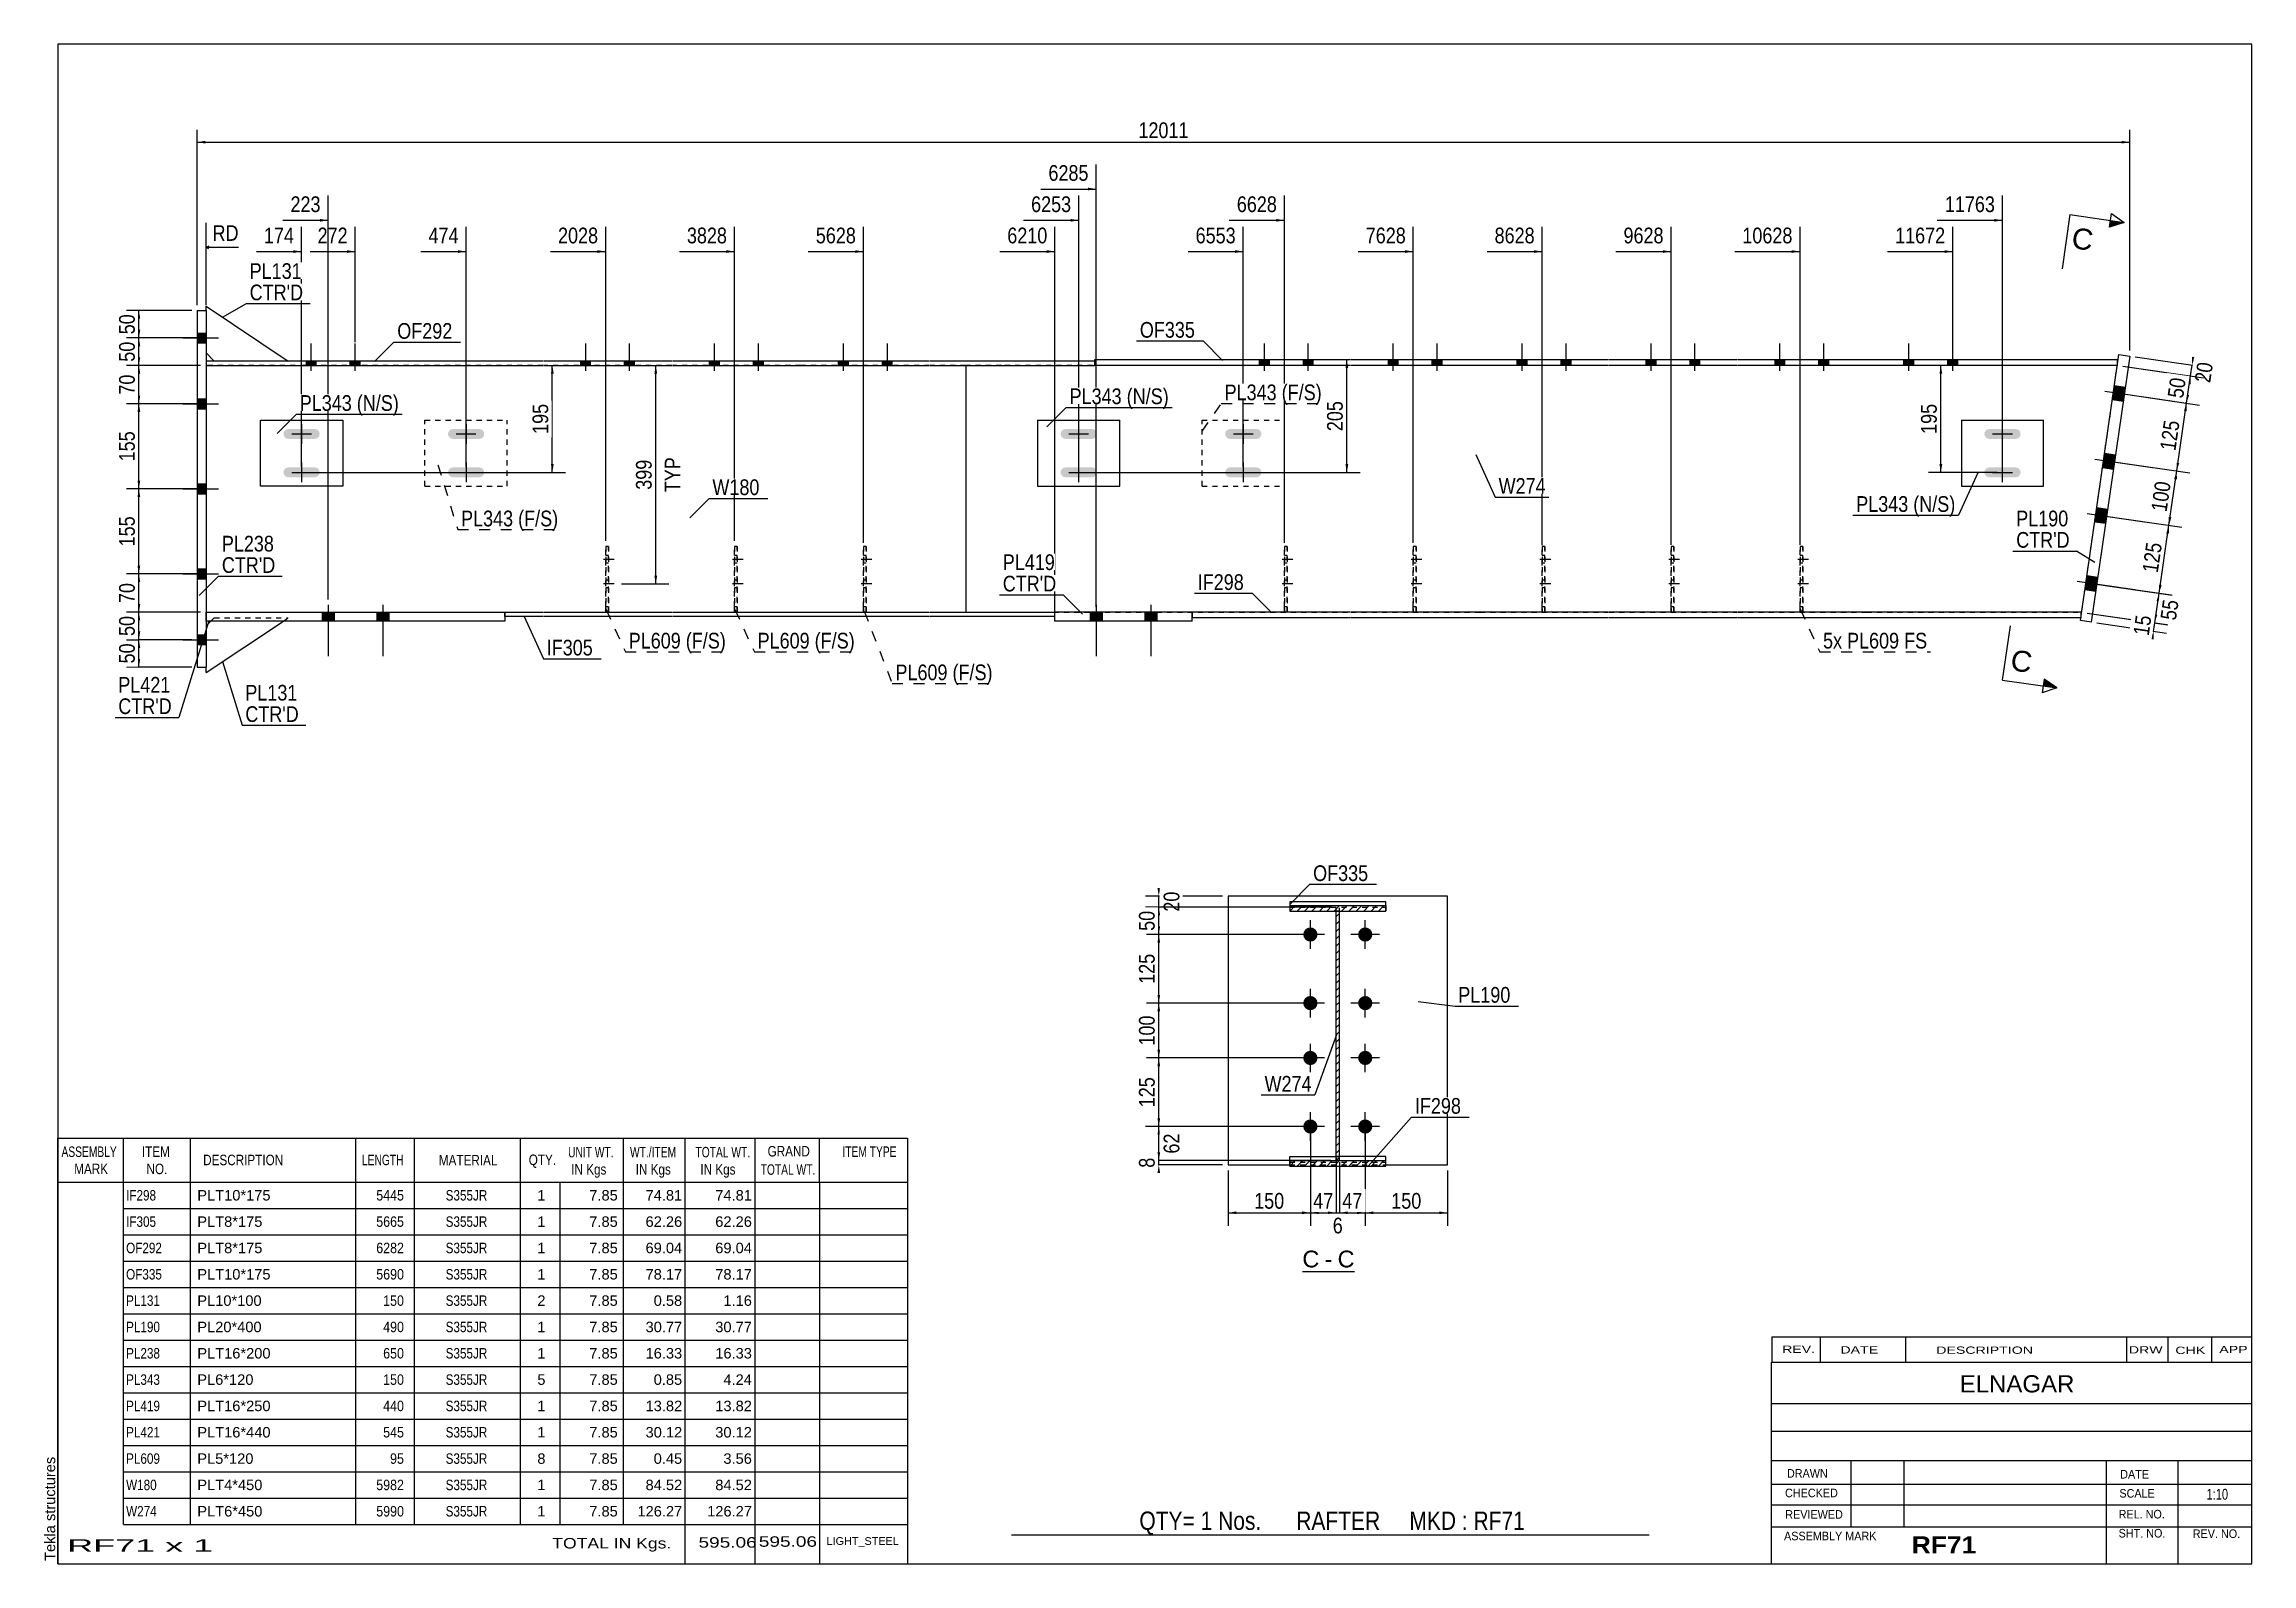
# Model space of a CAD drawing. Header units: millimetres. Extents: x 2 to 405, y 5 to 282.
import ezdxf

# ---------------------------------------------------------------- set-up
doc = ezdxf.new("R2010")
doc.units = ezdxf.units.MM
doc.linetypes.add('DXK_LINE_DOT1', pattern=[1.8814, 0.9407, -0.9407])
doc.linetypes.add('DXK_LINE_DOT2', pattern=[3.9198, 1.9599, -1.9599])
doc.styles.add('Arial', font='ARIAL.TTF', dxfattribs={"height": 0.2})
doc.styles.add('Arial Bold', font='ARIALBD.TTF', dxfattribs={"height": 0.2})
doc.styles.add('Arial Narrow', font='ARIALN.TTF', dxfattribs={"height": 0.2})

# ---------------------------------------------------------------- blocks, each defined once
blk = doc.blocks.new('Unknown-624480948-5281')
at = {"color": 5, "linetype": 'Continuous'}
for p, q in [((405, 282), (5, 282)), ((5, 282), (5, 5)), ((405, 5), (405, 282)), ((5, 5), (405, 5))]:
    blk.add_line(p, q, dxfattribs=at)
at = {"color": 174, "linetype": 'Continuous', "style": 'Arial'}
blk.add_text('Tekla structures', height=1.9102, rotation=90, dxfattribs=at).set_placement((4.5, 5.5))
blk = doc.blocks.new('Unknown-624480948-14 - 3635')
at = {"color": 7, "linetype": 'Continuous'}
blk.add_line((231.89, 58.26), (241.4, 58.26), dxfattribs=at)
at = {"color": 0, "linetype": 'Continuous'}
blk.add_wipeout([(234.97, 59.01), (234.97, 62.21), (231.89, 62.21), (231.89, 59.01)], dxfattribs=at)
blk.add_wipeout([(237.35, 59.01), (237.35, 62.21), (235.93, 62.21), (235.93, 59.01)], dxfattribs=at)
at = {"color": 96, "linetype": 'Continuous', "style": 'Arial'}
blk.add_text('C', height=3.06, dxfattribs=at).set_placement((231.89, 59.01))
at = {"color": 0, "linetype": 'Continuous'}
blk.add_wipeout([(241.4, 59.01), (241.4, 62.21), (238.31, 62.21), (238.31, 59.01)], dxfattribs=at)
at = {"color": 96, "linetype": 'Continuous', "style": 'Arial'}
for s, p in [('C', (238.31, 59.01)), ('-', (235.93, 59.01))]:
    blk.add_text(s, height=3.06, dxfattribs=at).set_placement(p)
blk = doc.blocks.new('Part-624480948-3432 - 3414')
at = {"color": 2, "linetype": 'Continuous'}
for p, q in [((240.67, 224.44), (193.97, 224.44)), ((193.97, 224.44), (193.97, 223.44)), ((240.67, 223.44), (193.97, 223.44)), ((264.17, 224.44), (240.77, 224.44)), ((264.17, 223.44), (240.77, 223.44)), ((287.67, 224.44), (264.27, 224.44)), ((287.67, 223.44), (264.27, 223.44)), ((311.17, 224.44), (287.77, 224.44)), ((311.17, 223.44), (287.77, 223.44)), ((334.67, 224.44), (311.27, 224.44)), ((334.67, 223.44), (311.27, 223.44)), ((380.47, 224.44), (334.77, 224.44)), ((380.47, 223.44), (334.77, 223.44)), ((380.47, 224.44), (380.47, 223.44))]:
    blk.add_line(p, q, dxfattribs=at)
blk = doc.blocks.new('Part-624480948-3430 - 3414')
at = {"color": 2, "linetype": 'Continuous'}
for p, q in [((240.67, 178.44), (211.78, 178.44)), ((240.67, 177.44), (211.78, 177.44)), ((264.17, 178.44), (240.77, 178.44)), ((264.17, 177.44), (240.77, 177.44)), ((287.67, 178.44), (264.27, 178.44)), ((287.67, 177.44), (264.27, 177.44)), ((311.17, 178.44), (287.77, 178.44)), ((311.17, 177.44), (287.77, 177.44)), ((334.67, 178.44), (311.27, 178.44)), ((334.67, 177.44), (311.27, 177.44)), ((373.82, 178.44), (334.77, 178.44)), ((373.82, 177.44), (334.77, 177.44)), ((373.82, 178.44), (373.82, 177.44))]:
    blk.add_line(p, q, dxfattribs=at)
at = {"color": 7, "linetype": 'DXK_LINE_DOT1'}
blk.add_line((211.78, 178.44), (211.78, 177.44), dxfattribs=at)
blk = doc.blocks.new('Part-624480948-3439 - 3414')
at = {"color": 2, "linetype": 'Continuous'}
for p, q in [((373.75, 176.93), (380.76, 225.42)), ((380.76, 225.42), (382.74, 225.13)), ((382.74, 225.13), (375.73, 176.64)), ((375.73, 176.64), (373.75, 176.93))]:
    blk.add_line(p, q, dxfattribs=at)
blk = doc.blocks.new('Bolt-624480948-7826 - 3414')
at = {"color": 3, "linetype": 'DXK_LINE_DOT2'}
for p, q in [((324.17, 183.59), (320.37, 183.59)), ((323.12, 184.29), (322.62, 184.29)), ((323.12, 182.89), (322.62, 182.89))]:
    blk.add_line(p, q, dxfattribs=at)
blk = doc.blocks.new('Part-624480948-3431 - 3414')
at = {"color": 7, "linetype": 'DXK_LINE_DOT1'}
for p, q in [((93.42, 223.44), (32, 223.44)), ((32, 223.44), (32, 178.44)), ((116.92, 223.44), (93.52, 223.44)), ((140.42, 223.44), (117.02, 223.44)), ((163.92, 223.44), (140.52, 223.44)), ((170.52, 223.44), (164.02, 223.44)), ((170.52, 223.44), (170.52, 178.44)), ((32, 178.44), (93.42, 178.44)), ((93.52, 178.44), (116.92, 178.44)), ((117.02, 178.44), (140.42, 178.44)), ((140.52, 178.44), (163.92, 178.44)), ((164.02, 178.44), (170.52, 178.44))]:
    blk.add_line(p, q, dxfattribs=at)
at = {"color": 2, "linetype": 'Continuous'}
blk.add_line((32.01, 178.44), (32, 178.44), dxfattribs=at)
blk = doc.blocks.new('Part-624480948-3433 - 3414')
at = {"color": 2, "linetype": 'Continuous'}
for p, q in [((86.51, 178.44), (93.42, 178.44)), ((93.42, 177.64), (86.51, 177.64)), ((93.52, 178.44), (116.92, 178.44)), ((116.92, 177.64), (93.52, 177.64)), ((117.02, 178.44), (140.42, 178.44)), ((140.42, 177.64), (117.02, 177.64)), ((140.52, 178.44), (163.92, 178.44)), ((163.92, 177.64), (140.52, 177.64)), ((164.02, 178.44), (177.02, 178.44)), ((177.02, 177.64), (164.02, 177.64)), ((177.12, 178.44), (186.78, 178.44)), ((186.78, 177.64), (177.12, 177.64))]:
    blk.add_line(p, q, dxfattribs=at)
at = {"color": 7, "linetype": 'DXK_LINE_DOT1'}
for p, q in [((86.51, 177.64), (86.51, 178.44)), ((186.78, 177.64), (186.78, 178.44))]:
    blk.add_line(p, q, dxfattribs=at)
blk = doc.blocks.new('Part-624480948-7789 - 3414')
at = {"color": 7, "linetype": 'DXK_LINE_DOT1'}
for p, q in [((299.62, 190.44), (299.12, 190.44)), ((299.12, 190.44), (299.12, 178.44)), ((299.62, 190.44), (299.12, 190.44)), ((299.12, 190.44), (299.12, 190.44)), ((299.12, 179.44), (299.12, 190.44)), ((299.62, 178.44), (299.62, 190.44)), ((299.62, 190.44), (299.62, 190.44)), ((299.62, 190.44), (299.62, 179.44)), ((299.62, 179.44), (299.12, 179.44)), ((299.12, 178.44), (299.12, 179.44)), ((299.62, 178.44), (299.12, 178.44)), ((299.62, 178.44), (299.12, 178.44)), ((299.12, 178.44), (299.12, 178.44)), ((299.62, 179.44), (299.62, 178.44)), ((299.62, 178.44), (299.62, 178.44))]:
    blk.add_line(p, q, dxfattribs=at)
blk = doc.blocks.new('Part-624480948-3436 - 3414')
at = {"color": 2, "linetype": 'Continuous'}
for p, q in [((93.42, 224.24), (32, 224.24)), ((32, 223.44), (93.42, 223.44)), ((116.92, 224.24), (93.52, 224.24)), ((93.52, 223.44), (116.92, 223.44)), ((140.42, 224.24), (117.02, 224.24)), ((117.02, 223.44), (140.42, 223.44)), ((163.92, 224.24), (140.52, 224.24)), ((140.52, 223.44), (163.92, 223.44)), ((177.02, 224.24), (164.02, 224.24)), ((164.02, 223.44), (177.02, 223.44)), ((193.97, 224.24), (177.12, 224.24)), ((177.12, 223.44), (193.97, 223.44)), ((193.97, 224.24), (193.97, 223.44))]:
    blk.add_line(p, q, dxfattribs=at)
at = {"color": 7, "linetype": 'DXK_LINE_DOT1'}
blk.add_line((32, 224.24), (32, 223.44), dxfattribs=at)
blk = doc.blocks.new('Bolt-624480948-7815 - 3414')
at = {"linetype": 'Continuous'}
for points in [[(50.29, 223.44), (52.09, 223.44), (52.09, 224.24), (50.29, 224.24)], [(50.29, 223.44), (52.09, 223.44), (52.09, 224.24), (50.29, 224.24)], [(58.29, 223.44), (60.09, 223.44), (60.09, 224.24), (58.29, 224.24)], [(58.29, 223.44), (60.09, 223.44), (60.09, 224.24), (58.29, 224.24)]]:
    blk.add_hatch(color=3, dxfattribs=at).paths.add_polyline_path(points)
at = {"color": 3, "linetype": 'Continuous'}
for p, q in [((51.19, 222.44), (51.19, 227.44)), ((51.19, 222.44), (51.19, 227.44)), ((59.19, 222.44), (59.19, 227.44)), ((59.19, 222.44), (59.19, 227.44)), ((50.29, 223.44), (50.29, 224.24)), ((50.29, 223.44), (50.29, 224.24)), ((52.09, 223.44), (52.09, 224.24)), ((52.09, 223.44), (52.09, 224.24)), ((58.29, 223.44), (58.29, 224.24)), ((58.29, 223.44), (58.29, 224.24)), ((60.09, 223.44), (60.09, 224.24)), ((60.09, 223.44), (60.09, 224.24))]:
    blk.add_line(p, q, dxfattribs=at)
blk = doc.blocks.new('Part-624480948-3442 - 3414')
at = {"color": 2, "linetype": 'Continuous'}
for p, q in [((30.4, 233.44), (32, 233.44)), ((30.4, 233.44), (30.4, 168.44)), ((32, 233.44), (32, 168.44)), ((30.4, 168.44), (32, 168.44))]:
    blk.add_line(p, q, dxfattribs=at)
blk = doc.blocks.new('Part-624480948-3445 - 3414')
at = {"color": 2, "linetype": 'Continuous'}
for p, q in [((32, 233.44), (32, 234.24)), ((32, 234.24), (47, 224.24)), ((32, 225.74), (33.5, 224.24))]:
    blk.add_line(p, q, dxfattribs=at)
at = {"color": 7, "linetype": 'DXK_LINE_DOT1'}
for p, q in [((32, 233.44), (32, 225.74)), ((47, 224.24), (33.5, 224.24))]:
    blk.add_line(p, q, dxfattribs=at)
blk = doc.blocks.new('Bolt-624480948-7810 - 3414')
at = {"linetype": 'Continuous'}
for points in [[(271.07, 223.44), (272.87, 223.44), (272.87, 224.44), (271.07, 224.44)], [(271.07, 223.44), (272.87, 223.44), (272.87, 224.44), (271.07, 224.44)], [(279.07, 223.44), (280.87, 223.44), (280.87, 224.44), (279.07, 224.44)], [(279.07, 223.44), (280.87, 223.44), (280.87, 224.44), (279.07, 224.44)]]:
    blk.add_hatch(color=3, dxfattribs=at).paths.add_polyline_path(points)
at = {"color": 3, "linetype": 'Continuous'}
for p, q in [((271.97, 222.44), (271.97, 227.44)), ((271.97, 222.44), (271.97, 227.44)), ((279.97, 222.44), (279.97, 227.44)), ((279.97, 222.44), (279.97, 227.44)), ((271.07, 223.44), (271.07, 224.44)), ((271.07, 223.44), (271.07, 224.44)), ((272.87, 223.44), (272.87, 224.44)), ((272.87, 223.44), (272.87, 224.44)), ((279.07, 223.44), (279.07, 224.44)), ((279.07, 223.44), (279.07, 224.44)), ((280.87, 223.44), (280.87, 224.44)), ((280.87, 223.44), (280.87, 224.44))]:
    blk.add_line(p, q, dxfattribs=at)
blk = doc.blocks.new('Part-624480948-3447 - 3414')
at = {"color": 7, "linetype": 'DXK_LINE_DOT1'}
for p, q in [((32.9, 176.84), (33.5, 177.44)), ((33.5, 177.44), (47, 177.44)), ((46.1, 176.84), (47, 177.44)), ((32, 175.94), (32, 168.44))]:
    blk.add_line(p, q, dxfattribs=at)
at = {"color": 2, "linetype": 'Continuous'}
for p, q in [((32, 167.44), (46.1, 176.84)), ((32.9, 176.84), (32, 175.94)), ((32, 167.44), (32, 168.44))]:
    blk.add_line(p, q, dxfattribs=at)
blk = doc.blocks.new('Part-624480948-3449 - 3414')
at = {"color": 2, "linetype": 'Continuous'}
for p, q in [((211.78, 178.44), (186.78, 178.44)), ((186.78, 176.84), (186.78, 178.44)), ((211.78, 176.84), (211.78, 178.44)), ((211.78, 176.84), (186.78, 176.84))]:
    blk.add_line(p, q, dxfattribs=at)
blk = doc.blocks.new('Part-624480948-3450 - 3414')
at = {"color": 2, "linetype": 'Continuous'}
for p, q in [((32.01, 176.84), (32.01, 178.44)), ((32.01, 178.44), (86.51, 178.44)), ((86.51, 178.44), (86.51, 176.84)), ((86.51, 176.84), (32.01, 176.84))]:
    blk.add_line(p, q, dxfattribs=at)
blk = doc.blocks.new('Part-624480948-3451 - 3414')
at = {"color": 7, "linetype": 'DXK_LINE_DOT1'}
for p, q in [((71.92, 201.44), (71.92, 213.44)), ((71.92, 213.44), (86.92, 213.44)), ((86.92, 201.44), (86.92, 213.44)), ((71.92, 201.44), (86.92, 201.44))]:
    blk.add_line(p, q, dxfattribs=at)
blk = doc.blocks.new('Part-624480948-3452 - 3414')
at = {"color": 7, "linetype": 'DXK_LINE_DOT1'}
for p, q in [((213.62, 201.44), (213.62, 213.44)), ((213.62, 213.44), (228.62, 213.44)), ((228.62, 201.44), (228.62, 213.44)), ((213.62, 201.44), (228.62, 201.44))]:
    blk.add_line(p, q, dxfattribs=at)
blk = doc.blocks.new('Part-624480948-3453 - 3414')
at = {"color": 2, "linetype": 'Continuous'}
for p, q in [((41.92, 213.44), (56.92, 213.44)), ((41.92, 201.44), (41.92, 213.44)), ((56.92, 213.44), (56.92, 201.44)), ((56.92, 201.44), (41.92, 201.44))]:
    blk.add_line(p, q, dxfattribs=at)
blk = doc.blocks.new('Part-624480948-3454 - 3414')
at = {"color": 2, "linetype": 'Continuous'}
for p, q in [((183.62, 213.44), (198.62, 213.44)), ((183.62, 213.44), (183.62, 201.44)), ((198.62, 201.44), (198.62, 213.44)), ((183.62, 201.44), (198.62, 201.44))]:
    blk.add_line(p, q, dxfattribs=at)
blk = doc.blocks.new('Part-624480948-7786 - 3414')
at = {"color": 7, "linetype": 'DXK_LINE_DOT1'}
for p, q in [((323.12, 190.44), (322.62, 190.44)), ((322.62, 190.44), (322.62, 178.44)), ((323.12, 190.44), (322.62, 190.44)), ((322.62, 190.44), (322.62, 190.44)), ((322.62, 179.44), (322.62, 190.44)), ((323.12, 178.44), (323.12, 190.44)), ((323.12, 190.44), (323.12, 190.44)), ((323.12, 190.44), (323.12, 179.44)), ((323.12, 179.44), (322.62, 179.44)), ((322.62, 178.44), (322.62, 179.44)), ((323.12, 178.44), (322.62, 178.44)), ((323.12, 178.44), (322.62, 178.44)), ((322.62, 178.44), (322.62, 178.44)), ((323.12, 179.44), (323.12, 178.44)), ((323.12, 178.44), (323.12, 178.44))]:
    blk.add_line(p, q, dxfattribs=at)
blk = doc.blocks.new('Bolt-624480948-7850 - 3414')
at = {"color": 3, "linetype": 'DXK_LINE_DOT2'}
for p, q in [((230.17, 183.59), (226.37, 183.59)), ((229.12, 184.29), (228.62, 184.29)), ((229.12, 182.89), (228.62, 182.89))]:
    blk.add_line(p, q, dxfattribs=at)
blk = doc.blocks.new('Part-624480948-3455 - 3414')
at = {"color": 2, "linetype": 'Continuous'}
for p, q in [((352.04, 213.44), (367.04, 213.44)), ((352.04, 213.44), (352.04, 201.44)), ((367.04, 201.44), (367.04, 213.44)), ((352.04, 201.44), (367.04, 201.44))]:
    blk.add_line(p, q, dxfattribs=at)
blk = doc.blocks.new('Part-624480948-3456 - 3414')
at = {"color": 2, "linetype": 'Continuous'}
for p, q in [((170.52, 223.44), (170.52, 178.44)), ((373.97, 178.44), (373.82, 178.44))]:
    blk.add_line(p, q, dxfattribs=at)
at = {"color": 7, "linetype": 'DXK_LINE_DOT1'}
for p, q in [((177.02, 223.44), (170.52, 223.44)), ((240.67, 223.44), (177.12, 223.44)), ((264.17, 223.44), (240.77, 223.44)), ((287.67, 223.44), (264.27, 223.44)), ((311.17, 223.44), (287.77, 223.44)), ((334.67, 223.44), (311.27, 223.44)), ((380.47, 223.44), (334.77, 223.44)), ((373.97, 178.44), (380.47, 223.44)), ((170.52, 178.44), (177.02, 178.44)), ((177.12, 178.44), (240.67, 178.44)), ((240.77, 178.44), (264.17, 178.44)), ((264.27, 178.44), (287.67, 178.44)), ((287.77, 178.44), (311.17, 178.44)), ((311.27, 178.44), (334.67, 178.44)), ((334.77, 178.44), (373.82, 178.44))]:
    blk.add_line(p, q, dxfattribs=at)
blk = doc.blocks.new('Bolt-624480948-3457 - 3414')
at = {"linetype": 'Continuous'}
for points in [[(82.65, 210.6), (82.72, 210.94), (82.65, 211.29), (82.46, 211.58), (82.17, 211.77), (81.82, 211.84), (77.02, 211.84), (76.68, 211.77), (76.38, 211.58), (76.19, 211.29), (76.12, 210.94), (76.19, 210.6), (76.38, 210.31), (76.68, 210.11), (77.02, 210.04), (81.82, 210.04), (82.17, 210.11), (82.46, 210.31)], [(82.65, 203.6), (82.72, 203.94), (82.65, 204.29), (82.46, 204.58), (82.17, 204.77), (81.82, 204.84), (77.02, 204.84), (76.68, 204.77), (76.38, 204.58), (76.19, 204.29), (76.12, 203.94), (76.19, 203.6), (76.38, 203.31), (76.68, 203.11), (77.02, 203.04), (81.82, 203.04), (82.17, 203.11), (82.46, 203.31)]]:
    blk.add_hatch(color=3, dxfattribs=at).paths.add_polyline_path(points)
at = {"color": 3, "linetype": 'Continuous'}
for p, q in [((77.62, 210.94), (81.22, 210.94)), ((79.42, 212.74), (79.42, 209.14)), ((79.42, 205.74), (79.42, 202.14)), ((77.62, 203.94), (81.22, 203.94))]:
    blk.add_line(p, q, dxfattribs=at)
blk = doc.blocks.new('Bolt-624480948-3458 - 3414')
at = {"linetype": 'Continuous'}
for points in [[(194.16, 210.31), (194.35, 210.6), (194.42, 210.94), (194.35, 211.29), (194.16, 211.58), (193.87, 211.77), (193.52, 211.84), (188.72, 211.84), (188.38, 211.77), (188.08, 211.58), (187.89, 211.29), (187.82, 210.94), (187.89, 210.6), (188.08, 210.31), (188.38, 210.11), (188.72, 210.04), (193.52, 210.04), (193.87, 210.11)], [(194.16, 203.31), (194.35, 203.6), (194.42, 203.94), (194.35, 204.29), (194.16, 204.58), (193.87, 204.77), (193.52, 204.84), (188.72, 204.84), (188.38, 204.77), (188.08, 204.58), (187.89, 204.29), (187.82, 203.94), (187.89, 203.6), (188.08, 203.31), (188.38, 203.11), (188.72, 203.04), (193.52, 203.04), (193.87, 203.11)]]:
    blk.add_hatch(color=3, dxfattribs=at).paths.add_polyline_path(points)
at = {"color": 3, "linetype": 'Continuous'}
for p, q in [((189.32, 210.94), (192.92, 210.94)), ((191.12, 209.14), (191.12, 212.74)), ((191.12, 202.14), (191.12, 205.74)), ((189.32, 203.94), (192.92, 203.94))]:
    blk.add_line(p, q, dxfattribs=at)
blk = doc.blocks.new('Bolt-624480948-3459 - 3414')
at = {"linetype": 'Continuous'}
for points in [[(52.65, 210.6), (52.72, 210.94), (52.65, 211.29), (52.46, 211.58), (52.16, 211.77), (51.82, 211.84), (47.02, 211.84), (46.68, 211.77), (46.38, 211.58), (46.19, 211.29), (46.12, 210.94), (46.19, 210.6), (46.38, 210.31), (46.68, 210.11), (47.02, 210.04), (51.82, 210.04), (52.16, 210.11), (52.46, 210.31)], [(52.65, 203.6), (52.72, 203.94), (52.65, 204.29), (52.46, 204.58), (52.16, 204.77), (51.82, 204.84), (47.02, 204.84), (46.68, 204.77), (46.38, 204.58), (46.19, 204.29), (46.12, 203.94), (46.19, 203.6), (46.38, 203.31), (46.68, 203.11), (47.02, 203.04), (51.82, 203.04), (52.16, 203.11), (52.46, 203.31)]]:
    blk.add_hatch(color=3, dxfattribs=at).paths.add_polyline_path(points)
at = {"color": 3, "linetype": 'Continuous'}
for p, q in [((47.62, 210.94), (51.22, 210.94)), ((49.42, 212.74), (49.42, 209.14)), ((49.42, 205.74), (49.42, 202.14)), ((47.62, 203.94), (51.22, 203.94))]:
    blk.add_line(p, q, dxfattribs=at)
blk = doc.blocks.new('Bolt-624480948-3478 - 3414')
at = {"linetype": 'Continuous'}
for points in [[(379.94, 219.78), (379.57, 217.21), (381.55, 216.92), (381.92, 219.49)], [(379.94, 219.78), (379.57, 217.21), (381.55, 216.92), (381.92, 219.49)], [(378.16, 207.41), (377.78, 204.84), (379.76, 204.55), (380.14, 207.12)], [(378.16, 207.41), (377.78, 204.84), (379.76, 204.55), (380.14, 207.12)], [(376.72, 197.51), (376.35, 194.94), (378.33, 194.65), (378.7, 197.23)], [(376.72, 197.51), (376.35, 194.94), (378.33, 194.65), (378.7, 197.23)], [(374.94, 185.14), (374.56, 182.57), (376.54, 182.28), (376.92, 184.85)], [(374.94, 185.14), (374.56, 182.57), (376.54, 182.28), (376.92, 184.85)]]:
    blk.add_hatch(color=3, dxfattribs=at).paths.add_polyline_path(points)
at = {"color": 3, "linetype": 'Continuous'}
for p, q in [((378.18, 218.72), (388.67, 217.21)), ((378.18, 218.72), (388.67, 217.21)), ((379.94, 219.78), (381.92, 219.49)), ((379.94, 219.78), (381.92, 219.49)), ((379.57, 217.21), (381.55, 216.92)), ((379.57, 217.21), (381.55, 216.92)), ((376.4, 206.35), (386.88, 204.83)), ((376.4, 206.35), (386.88, 204.83)), ((378.16, 207.41), (380.14, 207.12)), ((378.16, 207.41), (380.14, 207.12)), ((377.78, 204.84), (379.76, 204.55)), ((377.78, 204.84), (379.76, 204.55)), ((376.72, 197.51), (378.7, 197.23)), ((376.72, 197.51), (378.7, 197.23)), ((374.97, 196.45), (385.45, 194.94)), ((374.97, 196.45), (385.45, 194.94)), ((376.35, 194.94), (378.33, 194.65)), ((376.35, 194.94), (378.33, 194.65)), ((373.18, 184.08), (383.66, 182.57)), ((373.18, 184.08), (383.66, 182.57)), ((374.56, 182.57), (376.54, 182.28)), ((374.56, 182.57), (376.54, 182.28)), ((374.94, 185.14), (376.92, 184.85)), ((374.94, 185.14), (376.92, 184.85))]:
    blk.add_line(p, q, dxfattribs=at)
blk = doc.blocks.new('Bolt-624480948-3481 - 3414')
at = {"linetype": 'Continuous'}
for points in [[(30.4, 229.34), (30.4, 227.54), (32, 227.54), (32, 229.34)], [(30.4, 229.34), (30.4, 227.54), (32, 227.54), (32, 229.34)], [(30.4, 217.34), (30.4, 215.54), (32, 215.54), (32, 217.34)], [(30.4, 217.34), (30.4, 215.54), (32, 215.54), (32, 217.34)], [(30.4, 201.84), (30.4, 200.04), (32, 200.04), (32, 201.84)], [(30.4, 201.84), (30.4, 200.04), (32, 200.04), (32, 201.84)], [(30.4, 186.34), (30.4, 184.54), (32, 184.54), (32, 186.34)], [(30.4, 186.34), (30.4, 184.54), (32, 184.54), (32, 186.34)], [(30.4, 174.34), (30.4, 172.54), (32, 172.54), (32, 174.34)], [(30.4, 174.34), (30.4, 172.54), (32, 172.54), (32, 174.34)]]:
    blk.add_hatch(color=3, dxfattribs=at).paths.add_polyline_path(points)
at = {"color": 3, "linetype": 'Continuous'}
for p, q in [((27.8, 228.44), (34.3, 228.44)), ((27.8, 228.44), (34.3, 228.44)), ((30.4, 229.34), (32, 229.34)), ((30.4, 229.34), (32, 229.34)), ((30.4, 227.54), (32, 227.54)), ((30.4, 227.54), (32, 227.54)), ((27.8, 216.44), (34.3, 216.44)), ((27.8, 216.44), (34.3, 216.44)), ((30.4, 217.34), (32, 217.34)), ((30.4, 217.34), (32, 217.34)), ((30.4, 215.54), (32, 215.54)), ((30.4, 215.54), (32, 215.54)), ((30.4, 201.84), (32, 201.84)), ((30.4, 201.84), (32, 201.84)), ((27.8, 200.94), (34.3, 200.94)), ((27.8, 200.94), (34.3, 200.94)), ((30.4, 200.04), (32, 200.04)), ((30.4, 200.04), (32, 200.04)), ((27.8, 185.44), (34.3, 185.44)), ((27.8, 185.44), (34.3, 185.44)), ((30.4, 186.34), (32, 186.34)), ((30.4, 186.34), (32, 186.34)), ((30.4, 184.54), (32, 184.54)), ((30.4, 184.54), (32, 184.54)), ((27.8, 173.44), (34.3, 173.44)), ((27.8, 173.44), (34.3, 173.44)), ((30.4, 174.34), (32, 174.34)), ((30.4, 174.34), (32, 174.34)), ((30.4, 172.54), (32, 172.54)), ((30.4, 172.54), (32, 172.54))]:
    blk.add_line(p, q, dxfattribs=at)
blk = doc.blocks.new('Bolt-624480948-3484 - 3414')
at = {"linetype": 'Continuous'}
for points in [[(195.38, 178.44), (193.18, 178.44), (193.18, 176.84), (195.38, 176.84)], [(195.38, 178.44), (193.18, 178.44), (193.18, 176.84), (195.38, 176.84)], [(195.38, 178.44), (193.18, 178.44), (193.18, 176.84), (195.38, 176.84)], [(195.38, 178.44), (193.18, 178.44), (193.18, 176.84), (195.38, 176.84)], [(205.38, 178.44), (203.18, 178.44), (203.18, 176.84), (205.38, 176.84)], [(205.38, 178.44), (203.18, 178.44), (203.18, 176.84), (205.38, 176.84)], [(205.38, 178.44), (203.18, 178.44), (203.18, 176.84), (205.38, 176.84)], [(205.38, 178.44), (203.18, 178.44), (203.18, 176.84), (205.38, 176.84)]]:
    blk.add_hatch(color=3, dxfattribs=at).paths.add_polyline_path(points)
at = {"color": 3, "linetype": 'Continuous'}
for p, q in [((193.18, 178.44), (193.18, 176.84)), ((193.18, 178.44), (193.18, 176.84)), ((193.18, 178.44), (193.18, 176.84)), ((193.18, 178.44), (193.18, 176.84)), ((194.28, 179.78), (194.28, 170.44)), ((194.28, 179.78), (194.28, 170.44)), ((194.28, 179.78), (194.28, 170.44)), ((194.28, 179.78), (194.28, 170.44)), ((195.38, 178.44), (195.38, 176.84)), ((195.38, 178.44), (195.38, 176.84)), ((195.38, 178.44), (195.38, 176.84)), ((195.38, 178.44), (195.38, 176.84)), ((203.18, 178.44), (203.18, 176.84)), ((203.18, 178.44), (203.18, 176.84)), ((203.18, 178.44), (203.18, 176.84)), ((203.18, 178.44), (203.18, 176.84)), ((204.28, 179.78), (204.28, 170.44)), ((204.28, 179.78), (204.28, 170.44)), ((204.28, 179.78), (204.28, 170.44)), ((204.28, 179.78), (204.28, 170.44)), ((205.38, 178.44), (205.38, 176.84)), ((205.38, 178.44), (205.38, 176.84)), ((205.38, 178.44), (205.38, 176.84)), ((205.38, 178.44), (205.38, 176.84))]:
    blk.add_line(p, q, dxfattribs=at)
blk = doc.blocks.new('Part-624480948-7804 - 3414')
at = {"color": 7, "linetype": 'DXK_LINE_DOT1'}
for p, q in [((128.87, 190.44), (128.37, 190.44)), ((128.37, 190.44), (128.37, 178.44)), ((128.87, 190.44), (128.37, 190.44)), ((128.37, 190.44), (128.37, 190.44)), ((128.37, 179.44), (128.37, 190.44)), ((128.87, 178.44), (128.87, 190.44)), ((128.87, 190.44), (128.87, 190.44)), ((128.87, 190.44), (128.87, 179.44)), ((128.87, 179.44), (128.37, 179.44)), ((128.37, 178.44), (128.37, 179.44)), ((128.87, 178.44), (128.37, 178.44)), ((128.87, 178.44), (128.37, 178.44)), ((128.37, 178.44), (128.37, 178.44)), ((128.87, 179.44), (128.87, 178.44)), ((128.87, 178.44), (128.87, 178.44))]:
    blk.add_line(p, q, dxfattribs=at)
blk = doc.blocks.new('Bolt-624480948-3485 - 3414')
at = {"linetype": 'Continuous'}
for points in [[(55.36, 178.44), (53.16, 178.44), (53.16, 176.84), (55.36, 176.84)], [(55.36, 178.44), (53.16, 178.44), (53.16, 176.84), (55.36, 176.84)], [(55.36, 178.44), (53.16, 178.44), (53.16, 176.84), (55.36, 176.84)], [(55.36, 178.44), (53.16, 178.44), (53.16, 176.84), (55.36, 176.84)], [(65.36, 178.44), (63.16, 178.44), (63.16, 176.84), (65.36, 176.84)], [(65.36, 178.44), (63.16, 178.44), (63.16, 176.84), (65.36, 176.84)], [(65.36, 178.44), (63.16, 178.44), (63.16, 176.84), (65.36, 176.84)], [(65.36, 178.44), (63.16, 178.44), (63.16, 176.84), (65.36, 176.84)]]:
    blk.add_hatch(color=3, dxfattribs=at).paths.add_polyline_path(points)
at = {"color": 3, "linetype": 'Continuous'}
for p, q in [((53.16, 178.44), (53.16, 176.84)), ((53.16, 178.44), (53.16, 176.84)), ((53.16, 178.44), (53.16, 176.84)), ((53.16, 178.44), (53.16, 176.84)), ((54.26, 179.78), (54.26, 170.44)), ((54.26, 179.78), (54.26, 170.44)), ((54.26, 179.78), (54.26, 170.44)), ((54.26, 179.78), (54.26, 170.44)), ((55.36, 178.44), (55.36, 176.84)), ((55.36, 178.44), (55.36, 176.84)), ((55.36, 178.44), (55.36, 176.84)), ((55.36, 178.44), (55.36, 176.84)), ((63.16, 178.44), (63.16, 176.84)), ((63.16, 178.44), (63.16, 176.84)), ((63.16, 178.44), (63.16, 176.84)), ((63.16, 178.44), (63.16, 176.84)), ((64.26, 179.78), (64.26, 170.44)), ((64.26, 179.78), (64.26, 170.44)), ((64.26, 179.78), (64.26, 170.44)), ((64.26, 179.78), (64.26, 170.44)), ((65.36, 178.44), (65.36, 176.84)), ((65.36, 178.44), (65.36, 176.84)), ((65.36, 178.44), (65.36, 176.84)), ((65.36, 178.44), (65.36, 176.84))]:
    blk.add_line(p, q, dxfattribs=at)
blk = doc.blocks.new('Bolt-624480948-3487 - 3414')
at = {"linetype": 'Continuous'}
for points in [[(224.35, 210.6), (224.42, 210.94), (224.35, 211.29), (224.16, 211.58), (223.87, 211.77), (223.52, 211.84), (218.72, 211.84), (218.38, 211.77), (218.08, 211.58), (217.89, 211.29), (217.82, 210.94), (217.89, 210.6), (218.08, 210.31), (218.38, 210.11), (218.72, 210.04), (223.52, 210.04), (223.87, 210.11), (224.16, 210.31)], [(224.35, 203.6), (224.42, 203.94), (224.35, 204.29), (224.16, 204.58), (223.87, 204.77), (223.52, 204.84), (218.72, 204.84), (218.38, 204.77), (218.08, 204.58), (217.89, 204.29), (217.82, 203.94), (217.89, 203.6), (218.08, 203.31), (218.38, 203.11), (218.72, 203.04), (223.52, 203.04), (223.87, 203.11), (224.16, 203.31)]]:
    blk.add_hatch(color=3, dxfattribs=at).paths.add_polyline_path(points)
at = {"color": 3, "linetype": 'Continuous'}
for p, q in [((219.32, 210.94), (222.92, 210.94)), ((221.12, 212.74), (221.12, 209.14)), ((221.12, 205.74), (221.12, 202.14)), ((219.32, 203.94), (222.92, 203.94))]:
    blk.add_line(p, q, dxfattribs=at)
blk = doc.blocks.new('Bolt-624480948-3490 - 3414')
at = {"linetype": 'Continuous'}
for points in [[(362.58, 210.31), (362.77, 210.6), (362.84, 210.94), (362.77, 211.29), (362.58, 211.58), (362.29, 211.77), (361.94, 211.84), (357.14, 211.84), (356.8, 211.77), (356.51, 211.58), (356.31, 211.29), (356.24, 210.94), (356.31, 210.6), (356.51, 210.31), (356.8, 210.11), (357.14, 210.04), (361.94, 210.04), (362.29, 210.11)], [(362.58, 203.31), (362.77, 203.6), (362.84, 203.94), (362.77, 204.29), (362.58, 204.58), (362.29, 204.77), (361.94, 204.84), (357.14, 204.84), (356.8, 204.77), (356.51, 204.58), (356.31, 204.29), (356.24, 203.94), (356.31, 203.6), (356.51, 203.31), (356.8, 203.11), (357.14, 203.04), (361.94, 203.04), (362.29, 203.11)]]:
    blk.add_hatch(color=3, dxfattribs=at).paths.add_polyline_path(points)
at = {"color": 3, "linetype": 'Continuous'}
for p, q in [((357.74, 210.94), (361.34, 210.94)), ((359.54, 209.14), (359.54, 212.74)), ((359.54, 202.14), (359.54, 205.74)), ((357.74, 203.94), (361.34, 203.94))]:
    blk.add_line(p, q, dxfattribs=at)
blk = doc.blocks.new('Bolt-624480948-7812 - 3414')
at = {"linetype": 'Continuous'}
for points in [[(224.07, 223.44), (225.87, 223.44), (225.87, 224.44), (224.07, 224.44)], [(224.07, 223.44), (225.87, 223.44), (225.87, 224.44), (224.07, 224.44)], [(232.07, 223.44), (233.87, 223.44), (233.87, 224.44), (232.07, 224.44)], [(232.07, 223.44), (233.87, 223.44), (233.87, 224.44), (232.07, 224.44)]]:
    blk.add_hatch(color=3, dxfattribs=at).paths.add_polyline_path(points)
at = {"color": 3, "linetype": 'Continuous'}
for p, q in [((224.97, 222.44), (224.97, 227.44)), ((224.97, 222.44), (224.97, 227.44)), ((232.97, 222.44), (232.97, 227.44)), ((232.97, 222.44), (232.97, 227.44)), ((224.07, 223.44), (224.07, 224.44)), ((224.07, 223.44), (224.07, 224.44)), ((225.87, 223.44), (225.87, 224.44)), ((225.87, 223.44), (225.87, 224.44)), ((232.07, 223.44), (232.07, 224.44)), ((232.07, 223.44), (232.07, 224.44)), ((233.87, 223.44), (233.87, 224.44)), ((233.87, 223.44), (233.87, 224.44))]:
    blk.add_line(p, q, dxfattribs=at)
blk = doc.blocks.new('Part-624480948-7806 - 3414')
at = {"color": 7, "linetype": 'DXK_LINE_DOT1'}
for p, q in [((105.37, 190.44), (104.87, 190.44)), ((104.87, 190.44), (104.87, 178.44)), ((105.37, 190.44), (104.87, 190.44)), ((104.87, 190.44), (104.87, 190.44)), ((104.87, 179.44), (104.87, 190.44)), ((105.37, 178.44), (105.37, 190.44)), ((105.37, 190.44), (105.37, 190.44)), ((105.37, 190.44), (105.37, 179.44)), ((105.37, 179.44), (104.87, 179.44)), ((104.87, 178.44), (104.87, 179.44)), ((105.37, 178.44), (104.87, 178.44)), ((105.37, 178.44), (104.87, 178.44)), ((104.87, 178.44), (104.87, 178.44)), ((105.37, 179.44), (105.37, 178.44)), ((105.37, 178.44), (105.37, 178.44))]:
    blk.add_line(p, q, dxfattribs=at)
blk = doc.blocks.new('Part-624480948-7801 - 3414')
at = {"color": 7, "linetype": 'DXK_LINE_DOT1'}
for p, q in [((152.37, 190.44), (151.87, 190.44)), ((151.87, 190.44), (151.87, 178.44)), ((152.37, 190.44), (151.87, 190.44)), ((151.87, 190.44), (151.87, 190.44)), ((151.87, 179.44), (151.87, 190.44)), ((152.37, 178.44), (152.37, 190.44)), ((152.37, 190.44), (152.37, 190.44)), ((152.37, 190.44), (152.37, 179.44)), ((152.37, 179.44), (151.87, 179.44)), ((151.87, 178.44), (151.87, 179.44)), ((152.37, 178.44), (151.87, 178.44)), ((152.37, 178.44), (151.87, 178.44)), ((151.87, 178.44), (151.87, 178.44)), ((152.37, 179.44), (152.37, 178.44)), ((152.37, 178.44), (152.37, 178.44))]:
    blk.add_line(p, q, dxfattribs=at)
blk = doc.blocks.new('Part-624480948-7792 - 3414')
at = {"color": 7, "linetype": 'DXK_LINE_DOT1'}
for p, q in [((276.12, 190.44), (275.62, 190.44)), ((275.62, 190.44), (275.62, 178.44)), ((276.12, 190.44), (275.62, 190.44)), ((275.62, 190.44), (275.62, 190.44)), ((275.62, 179.44), (275.62, 190.44)), ((276.12, 178.44), (276.12, 190.44)), ((276.12, 190.44), (276.12, 190.44)), ((276.12, 190.44), (276.12, 179.44)), ((276.12, 179.44), (275.62, 179.44)), ((275.62, 178.44), (275.62, 179.44)), ((276.12, 178.44), (275.62, 178.44)), ((276.12, 178.44), (275.62, 178.44)), ((275.62, 178.44), (275.62, 178.44)), ((276.12, 179.44), (276.12, 178.44)), ((276.12, 178.44), (276.12, 178.44))]:
    blk.add_line(p, q, dxfattribs=at)
blk = doc.blocks.new('Part-624480948-7795 - 3414')
at = {"color": 7, "linetype": 'DXK_LINE_DOT1'}
for p, q in [((252.62, 190.44), (252.12, 190.44)), ((252.12, 190.44), (252.12, 178.44)), ((252.62, 190.44), (252.12, 190.44)), ((252.12, 190.44), (252.12, 190.44)), ((252.12, 179.44), (252.12, 190.44)), ((252.62, 178.44), (252.62, 190.44)), ((252.62, 190.44), (252.62, 190.44)), ((252.62, 190.44), (252.62, 179.44)), ((252.62, 179.44), (252.12, 179.44)), ((252.12, 178.44), (252.12, 179.44)), ((252.62, 178.44), (252.12, 178.44)), ((252.62, 178.44), (252.12, 178.44)), ((252.12, 178.44), (252.12, 178.44)), ((252.62, 179.44), (252.62, 178.44)), ((252.62, 178.44), (252.62, 178.44))]:
    blk.add_line(p, q, dxfattribs=at)
blk = doc.blocks.new('Part-624480948-7798 - 3414')
at = {"color": 7, "linetype": 'DXK_LINE_DOT1'}
for p, q in [((229.12, 190.44), (228.62, 190.44)), ((228.62, 190.44), (228.62, 178.44)), ((229.12, 190.44), (228.62, 190.44)), ((228.62, 190.44), (228.62, 190.44)), ((228.62, 179.44), (228.62, 190.44)), ((229.12, 178.44), (229.12, 190.44)), ((229.12, 190.44), (229.12, 190.44)), ((229.12, 190.44), (229.12, 179.44)), ((229.12, 179.44), (228.62, 179.44)), ((228.62, 178.44), (228.62, 179.44)), ((229.12, 178.44), (228.62, 178.44)), ((229.12, 178.44), (228.62, 178.44)), ((228.62, 178.44), (228.62, 178.44)), ((229.12, 179.44), (229.12, 178.44)), ((229.12, 178.44), (229.12, 178.44))]:
    blk.add_line(p, q, dxfattribs=at)
blk = doc.blocks.new('Bolt-624480948-7808 - 3414')
at = {"linetype": 'Continuous'}
for points in [[(318.07, 223.44), (319.87, 223.44), (319.87, 224.44), (318.07, 224.44)], [(318.07, 223.44), (319.87, 223.44), (319.87, 224.44), (318.07, 224.44)], [(326.07, 223.44), (327.87, 223.44), (327.87, 224.44), (326.07, 224.44)], [(326.07, 223.44), (327.87, 223.44), (327.87, 224.44), (326.07, 224.44)]]:
    blk.add_hatch(color=3, dxfattribs=at).paths.add_polyline_path(points)
at = {"color": 3, "linetype": 'Continuous'}
for p, q in [((318.97, 222.44), (318.97, 227.44)), ((318.97, 222.44), (318.97, 227.44)), ((326.97, 222.44), (326.97, 227.44)), ((326.97, 222.44), (326.97, 227.44)), ((318.07, 223.44), (318.07, 224.44)), ((318.07, 223.44), (318.07, 224.44)), ((319.87, 223.44), (319.87, 224.44)), ((319.87, 223.44), (319.87, 224.44)), ((326.07, 223.44), (326.07, 224.44)), ((326.07, 223.44), (326.07, 224.44)), ((327.87, 223.44), (327.87, 224.44)), ((327.87, 223.44), (327.87, 224.44))]:
    blk.add_line(p, q, dxfattribs=at)
blk = doc.blocks.new('Bolt-624480948-7809 - 3414')
at = {"linetype": 'Continuous'}
for points in [[(294.57, 223.44), (296.37, 223.44), (296.37, 224.44), (294.57, 224.44)], [(294.57, 223.44), (296.37, 223.44), (296.37, 224.44), (294.57, 224.44)], [(302.57, 223.44), (304.37, 223.44), (304.37, 224.44), (302.57, 224.44)], [(302.57, 223.44), (304.37, 223.44), (304.37, 224.44), (302.57, 224.44)]]:
    blk.add_hatch(color=3, dxfattribs=at).paths.add_polyline_path(points)
at = {"color": 3, "linetype": 'Continuous'}
for p, q in [((295.47, 222.44), (295.47, 227.44)), ((295.47, 222.44), (295.47, 227.44)), ((303.47, 222.44), (303.47, 227.44)), ((303.47, 222.44), (303.47, 227.44)), ((294.57, 223.44), (294.57, 224.44)), ((294.57, 223.44), (294.57, 224.44)), ((296.37, 223.44), (296.37, 224.44)), ((296.37, 223.44), (296.37, 224.44)), ((302.57, 223.44), (302.57, 224.44)), ((302.57, 223.44), (302.57, 224.44)), ((304.37, 223.44), (304.37, 224.44)), ((304.37, 223.44), (304.37, 224.44))]:
    blk.add_line(p, q, dxfattribs=at)
blk = doc.blocks.new('Bolt-624480948-7811 - 3414')
at = {"linetype": 'Continuous'}
for points in [[(247.57, 223.44), (249.37, 223.44), (249.37, 224.44), (247.57, 224.44)], [(247.57, 223.44), (249.37, 223.44), (249.37, 224.44), (247.57, 224.44)], [(255.57, 223.44), (257.37, 223.44), (257.37, 224.44), (255.57, 224.44)], [(255.57, 223.44), (257.37, 223.44), (257.37, 224.44), (255.57, 224.44)]]:
    blk.add_hatch(color=3, dxfattribs=at).paths.add_polyline_path(points)
at = {"color": 3, "linetype": 'Continuous'}
for p, q in [((248.47, 222.44), (248.47, 227.44)), ((248.47, 222.44), (248.47, 227.44)), ((256.47, 222.44), (256.47, 227.44)), ((256.47, 222.44), (256.47, 227.44)), ((247.57, 223.44), (247.57, 224.44)), ((247.57, 223.44), (247.57, 224.44)), ((249.37, 223.44), (249.37, 224.44)), ((249.37, 223.44), (249.37, 224.44)), ((255.57, 223.44), (255.57, 224.44)), ((255.57, 223.44), (255.57, 224.44)), ((257.37, 223.44), (257.37, 224.44)), ((257.37, 223.44), (257.37, 224.44))]:
    blk.add_line(p, q, dxfattribs=at)
blk = doc.blocks.new('Bolt-624480948-7813 - 3414')
at = {"linetype": 'Continuous'}
for points in [[(341.57, 223.44), (343.37, 223.44), (343.37, 224.44), (341.57, 224.44)], [(341.57, 223.44), (343.37, 223.44), (343.37, 224.44), (341.57, 224.44)], [(349.57, 223.44), (351.37, 223.44), (351.37, 224.44), (349.57, 224.44)], [(349.57, 223.44), (351.37, 223.44), (351.37, 224.44), (349.57, 224.44)]]:
    blk.add_hatch(color=3, dxfattribs=at).paths.add_polyline_path(points)
at = {"color": 3, "linetype": 'Continuous'}
for p, q in [((342.47, 222.44), (342.47, 227.44)), ((342.47, 222.44), (342.47, 227.44)), ((350.47, 222.44), (350.47, 227.44)), ((350.47, 222.44), (350.47, 227.44)), ((341.57, 223.44), (341.57, 224.44)), ((341.57, 223.44), (341.57, 224.44)), ((343.37, 223.44), (343.37, 224.44)), ((343.37, 223.44), (343.37, 224.44)), ((349.57, 223.44), (349.57, 224.44)), ((349.57, 223.44), (349.57, 224.44)), ((351.37, 223.44), (351.37, 224.44)), ((351.37, 223.44), (351.37, 224.44))]:
    blk.add_line(p, q, dxfattribs=at)
blk = doc.blocks.new('Bolt-624480948-7814 - 3414')
at = {"linetype": 'Continuous'}
for points in [[(147.32, 223.44), (149.12, 223.44), (149.12, 224.24), (147.32, 224.24)], [(147.32, 223.44), (149.12, 223.44), (149.12, 224.24), (147.32, 224.24)], [(155.32, 223.44), (157.12, 223.44), (157.12, 224.24), (155.32, 224.24)], [(155.32, 223.44), (157.12, 223.44), (157.12, 224.24), (155.32, 224.24)]]:
    blk.add_hatch(color=3, dxfattribs=at).paths.add_polyline_path(points)
at = {"color": 3, "linetype": 'Continuous'}
for p, q in [((148.22, 222.44), (148.22, 227.44)), ((148.22, 222.44), (148.22, 227.44)), ((156.22, 222.44), (156.22, 227.44)), ((156.22, 222.44), (156.22, 227.44)), ((147.32, 223.44), (147.32, 224.24)), ((147.32, 223.44), (147.32, 224.24)), ((149.12, 223.44), (149.12, 224.24)), ((149.12, 223.44), (149.12, 224.24)), ((155.32, 223.44), (155.32, 224.24)), ((155.32, 223.44), (155.32, 224.24)), ((157.12, 223.44), (157.12, 224.24)), ((157.12, 223.44), (157.12, 224.24))]:
    blk.add_line(p, q, dxfattribs=at)
blk = doc.blocks.new('Bolt-624480948-7816 - 3414')
at = {"linetype": 'Continuous'}
for points in [[(100.32, 223.44), (102.12, 223.44), (102.12, 224.24), (100.32, 224.24)], [(100.32, 223.44), (102.12, 223.44), (102.12, 224.24), (100.32, 224.24)], [(108.32, 223.44), (110.12, 223.44), (110.12, 224.24), (108.32, 224.24)], [(108.32, 223.44), (110.12, 223.44), (110.12, 224.24), (108.32, 224.24)]]:
    blk.add_hatch(color=3, dxfattribs=at).paths.add_polyline_path(points)
at = {"color": 3, "linetype": 'Continuous'}
for p, q in [((101.22, 222.44), (101.22, 227.44)), ((101.22, 222.44), (101.22, 227.44)), ((109.22, 222.44), (109.22, 227.44)), ((109.22, 222.44), (109.22, 227.44)), ((100.32, 223.44), (100.32, 224.24)), ((100.32, 223.44), (100.32, 224.24)), ((102.12, 223.44), (102.12, 224.24)), ((102.12, 223.44), (102.12, 224.24)), ((108.32, 223.44), (108.32, 224.24)), ((108.32, 223.44), (108.32, 224.24)), ((110.12, 223.44), (110.12, 224.24)), ((110.12, 223.44), (110.12, 224.24))]:
    blk.add_line(p, q, dxfattribs=at)
blk = doc.blocks.new('Bolt-624480948-7817 - 3414')
at = {"linetype": 'Continuous'}
for points in [[(123.82, 223.44), (125.62, 223.44), (125.62, 224.24), (123.82, 224.24)], [(123.82, 223.44), (125.62, 223.44), (125.62, 224.24), (123.82, 224.24)], [(131.82, 223.44), (133.62, 223.44), (133.62, 224.24), (131.82, 224.24)], [(131.82, 223.44), (133.62, 223.44), (133.62, 224.24), (131.82, 224.24)]]:
    blk.add_hatch(color=3, dxfattribs=at).paths.add_polyline_path(points)
at = {"color": 3, "linetype": 'Continuous'}
for p, q in [((124.72, 222.44), (124.72, 227.44)), ((124.72, 222.44), (124.72, 227.44)), ((132.72, 222.44), (132.72, 227.44)), ((132.72, 222.44), (132.72, 227.44)), ((123.82, 223.44), (123.82, 224.24)), ((123.82, 223.44), (123.82, 224.24)), ((125.62, 223.44), (125.62, 224.24)), ((125.62, 223.44), (125.62, 224.24)), ((131.82, 223.44), (131.82, 224.24)), ((131.82, 223.44), (131.82, 224.24)), ((133.62, 223.44), (133.62, 224.24)), ((133.62, 223.44), (133.62, 224.24))]:
    blk.add_line(p, q, dxfattribs=at)
blk = doc.blocks.new('Bolt-624480948-7827 - 3414')
at = {"color": 3, "linetype": 'DXK_LINE_DOT2'}
for p, q in [((324.17, 188.06), (320.37, 188.06)), ((323.12, 188.76), (322.62, 188.76)), ((323.12, 187.36), (322.62, 187.36))]:
    blk.add_line(p, q, dxfattribs=at)
blk = doc.blocks.new('Bolt-624480948-7832 - 3414')
at = {"color": 3, "linetype": 'DXK_LINE_DOT2'}
for p, q in [((300.67, 183.59), (296.87, 183.59)), ((299.62, 184.29), (299.12, 184.29)), ((299.62, 182.89), (299.12, 182.89))]:
    blk.add_line(p, q, dxfattribs=at)
blk = doc.blocks.new('Bolt-624480948-7833 - 3414')
at = {"color": 3, "linetype": 'DXK_LINE_DOT2'}
for p, q in [((300.67, 188.06), (296.87, 188.06)), ((299.62, 188.76), (299.12, 188.76)), ((299.62, 187.36), (299.12, 187.36))]:
    blk.add_line(p, q, dxfattribs=at)
blk = doc.blocks.new('Bolt-624480948-7838 - 3414')
at = {"color": 3, "linetype": 'DXK_LINE_DOT2'}
for p, q in [((277.17, 183.59), (273.37, 183.59)), ((276.12, 184.29), (275.62, 184.29)), ((276.12, 182.89), (275.62, 182.89))]:
    blk.add_line(p, q, dxfattribs=at)
blk = doc.blocks.new('Bolt-624480948-7839 - 3414')
at = {"color": 3, "linetype": 'DXK_LINE_DOT2'}
for p, q in [((277.17, 188.06), (273.37, 188.06)), ((276.12, 188.76), (275.62, 188.76)), ((276.12, 187.36), (275.62, 187.36))]:
    blk.add_line(p, q, dxfattribs=at)
blk = doc.blocks.new('Bolt-624480948-7844 - 3414')
at = {"color": 3, "linetype": 'DXK_LINE_DOT2'}
for p, q in [((253.67, 183.59), (249.87, 183.59)), ((252.62, 184.29), (252.12, 184.29)), ((252.62, 182.89), (252.12, 182.89))]:
    blk.add_line(p, q, dxfattribs=at)
blk = doc.blocks.new('Bolt-624480948-7845 - 3414')
at = {"color": 3, "linetype": 'DXK_LINE_DOT2'}
for p, q in [((253.67, 188.06), (249.87, 188.06)), ((252.62, 188.76), (252.12, 188.76)), ((252.62, 187.36), (252.12, 187.36))]:
    blk.add_line(p, q, dxfattribs=at)
blk = doc.blocks.new('Bolt-624480948-7851 - 3414')
at = {"color": 3, "linetype": 'DXK_LINE_DOT2'}
for p, q in [((230.17, 188.06), (226.37, 188.06)), ((229.12, 188.76), (228.62, 188.76)), ((229.12, 187.36), (228.62, 187.36))]:
    blk.add_line(p, q, dxfattribs=at)
blk = doc.blocks.new('Bolt-624480948-7856 - 3414')
at = {"color": 3, "linetype": 'DXK_LINE_DOT2'}
for p, q in [((153.42, 183.59), (149.62, 183.59)), ((152.37, 184.29), (151.87, 184.29)), ((152.37, 182.89), (151.87, 182.89))]:
    blk.add_line(p, q, dxfattribs=at)
blk = doc.blocks.new('Bolt-624480948-7857 - 3414')
at = {"color": 3, "linetype": 'DXK_LINE_DOT2'}
for p, q in [((153.42, 188.06), (149.62, 188.06)), ((152.37, 188.76), (151.87, 188.76)), ((152.37, 187.36), (151.87, 187.36))]:
    blk.add_line(p, q, dxfattribs=at)
blk = doc.blocks.new('Bolt-624480948-7862 - 3414')
at = {"color": 3, "linetype": 'DXK_LINE_DOT2'}
for p, q in [((129.92, 183.59), (126.12, 183.59)), ((128.87, 184.29), (128.37, 184.29)), ((128.87, 182.89), (128.37, 182.89))]:
    blk.add_line(p, q, dxfattribs=at)
blk = doc.blocks.new('Bolt-624480948-7863 - 3414')
at = {"color": 3, "linetype": 'DXK_LINE_DOT2'}
for p, q in [((129.92, 188.06), (126.12, 188.06)), ((128.87, 188.76), (128.37, 188.76)), ((128.87, 187.36), (128.37, 187.36))]:
    blk.add_line(p, q, dxfattribs=at)
blk = doc.blocks.new('Bolt-624480948-7866 - 3414')
at = {"color": 3, "linetype": 'DXK_LINE_DOT2'}
for p, q in [((106.42, 183.59), (102.62, 183.59)), ((105.37, 184.29), (104.87, 184.29)), ((105.37, 182.89), (104.87, 182.89))]:
    blk.add_line(p, q, dxfattribs=at)
blk = doc.blocks.new('Bolt-624480948-7867 - 3414')
at = {"color": 3, "linetype": 'DXK_LINE_DOT2'}
for p, q in [((106.42, 188.06), (102.62, 188.06)), ((105.37, 188.76), (104.87, 188.76)), ((105.37, 187.36), (104.87, 187.36))]:
    blk.add_line(p, q, dxfattribs=at)
blk = doc.blocks.new('Bolt-624480948-3684 - 3635')
at = {"linetype": 'Continuous'}
for points in [[(232.05, 119.69, -1), (234.65, 119.69, -1)], [(242.05, 119.69, -1), (244.65, 119.69, -1)], [(232.05, 107.19, -1), (234.65, 107.19, -1)], [(242.05, 107.19, -1), (244.65, 107.19, -1)], [(232.05, 97.19, -1), (234.65, 97.19, -1)], [(242.05, 97.19, -1), (244.65, 97.19, -1)], [(232.05, 84.69, -1), (234.65, 84.69, -1)], [(242.05, 84.69, -1), (244.65, 84.69, -1)]]:
    blk.add_hatch(color=3, dxfattribs=at).paths.add_polyline_path(points)
at = {"color": 3, "linetype": 'Continuous'}
for p, q in [((233.35, 117.09), (233.35, 122.29)), ((243.35, 117.09), (243.35, 122.29)), ((235.95, 119.69), (230.75, 119.69)), ((245.95, 119.69), (240.75, 119.69)), ((233.35, 104.59), (233.35, 109.79)), ((243.35, 104.59), (243.35, 109.79)), ((235.95, 107.19), (230.75, 107.19)), ((245.95, 107.19), (240.75, 107.19)), ((235.95, 97.19), (230.75, 97.19)), ((233.35, 94.59), (233.35, 99.79)), ((245.95, 97.19), (240.75, 97.19)), ((243.35, 94.59), (243.35, 99.79)), ((235.95, 84.69), (230.75, 84.69)), ((233.35, 82.09), (233.35, 87.29)), ((245.95, 84.69), (240.75, 84.69)), ((243.35, 82.09), (243.35, 87.29))]:
    blk.add_line(p, q, dxfattribs=at)
blk = doc.blocks.new('Part-624480948-3636 - 3635')
at = {"linetype": 'Continuous'}
h = blk.add_hatch(dxfattribs=at)
h.set_pattern_fill('', scale=0.3, style=0, pattern_type=0)
h.set_pattern_definition([(45, (229.5954, 77.4816), (-0.67352, 0.67352), [])])
h.paths.add_polyline_path([(229.6, 78.49), (229.6, 77.48), (247.1, 77.48), (247.1, 78.49)])
at = {"color": 2, "linetype": 'Continuous'}
for p, q in [((229.6, 79.2), (238.05, 79.2)), ((229.6, 78.49), (229.6, 79.2)), ((229.6, 78.49), (229.6, 77.48)), ((229.6, 78.49), (247.1, 78.49)), ((229.6, 77.48), (247.1, 77.48)), ((247.1, 79.2), (238.65, 79.2)), ((247.1, 78.49), (247.1, 79.2)), ((247.1, 77.48), (247.1, 78.49))]:
    blk.add_line(p, q, dxfattribs=at)
at = {"color": 7, "linetype": 'DXK_LINE_DOT1'}
for p, q in [((229.6, 77.48), (229.6, 78.49)), ((229.6, 78.21), (247.1, 78.21)), ((238.65, 79.2), (238.05, 79.2)), ((247.1, 77.48), (247.1, 78.49))]:
    blk.add_line(p, q, dxfattribs=at)
blk = doc.blocks.new('Part-624480948-3662 - 3635')
at = {"linetype": 'Continuous'}
h = blk.add_hatch(dxfattribs=at)
h.set_pattern_fill('', scale=0.3, style=0, pattern_type=0)
h.set_pattern_definition([(45, (238.0454, 78.492), (-0.67352, 0.67352), [])])
h.paths.add_polyline_path([(238.05, 123.96), (238.05, 78.49), (238.65, 78.49), (238.65, 123.96)])
at = {"color": 7, "linetype": 'DXK_LINE_DOT1'}
for p, q in [((238.05, 78.49), (238.05, 124.69)), ((238.65, 78.49), (238.65, 124.69)), ((238.05, 79.22), (238.65, 79.22))]:
    blk.add_line(p, q, dxfattribs=at)
at = {"color": 2, "linetype": 'Continuous'}
for p, q in [((238.05, 78.49), (238.05, 123.96)), ((238.65, 123.96), (238.05, 123.96)), ((238.65, 78.49), (238.65, 123.96)), ((238.65, 78.49), (238.05, 78.49))]:
    blk.add_line(p, q, dxfattribs=at)
blk = doc.blocks.new('Part-624480948-3638 - 3635')
at = {"linetype": 'Continuous'}
h = blk.add_hatch(dxfattribs=at)
h.set_pattern_fill('', scale=0.3, style=0, pattern_type=0)
h.set_pattern_definition([(45, (229.5954, 123.9598), (-0.67352, 0.67352), [])])
h.paths.add_polyline_path([(229.6, 124.97), (229.6, 123.96), (247.1, 123.96), (247.1, 124.97)])
at = {"color": 2, "linetype": 'Continuous'}
for p, q in [((229.6, 125.68), (229.6, 124.97)), ((247.1, 125.68), (229.6, 125.68)), ((229.6, 124.97), (229.6, 123.96)), ((229.6, 124.97), (247.1, 124.97)), ((247.1, 124.97), (247.1, 125.68)), ((247.1, 123.96), (247.1, 124.97)), ((229.6, 123.96), (247.1, 123.96))]:
    blk.add_line(p, q, dxfattribs=at)
at = {"color": 7, "linetype": 'DXK_LINE_DOT1'}
for p, q in [((229.6, 124.97), (229.6, 123.96)), ((247.1, 124.97), (247.1, 123.96)), ((229.6, 124.69), (247.1, 124.69))]:
    blk.add_line(p, q, dxfattribs=at)
blk = doc.blocks.new('Part-624480948-3645 - 3635')
at = {"color": 2, "linetype": 'Continuous'}
for p, q in [((258.35, 126.69), (218.35, 126.69)), ((218.35, 126.69), (218.35, 77.69)), ((258.35, 77.69), (258.35, 126.69)), ((218.35, 77.69), (229.6, 77.69)), ((247.1, 77.69), (258.35, 77.69))]:
    blk.add_line(p, q, dxfattribs=at)
at = {"color": 7, "linetype": 'DXK_LINE_DOT1'}
blk.add_line((229.6, 77.69), (247.1, 77.69), dxfattribs=at)
blk = doc.blocks.new('StraightDimension-624480948-6539 - 3414')
at = {"linetype": 'Continuous'}
for points in [[(19.51, 214.94), (19.76, 216.44), (20.01, 214.94)], [(20.01, 202.44), (19.76, 200.94), (19.51, 202.44)]]:
    blk.add_hatch(color=7, dxfattribs=at).paths.add_polyline_path(points)
at = {"color": 7, "linetype": 'Continuous'}
for p, q in [((31.26, 216.44), (17.51, 216.44)), ((19.76, 200.94), (19.76, 216.44)), ((31.26, 200.94), (17.51, 200.94))]:
    blk.add_line(p, q, dxfattribs=at)
at = {"color": 0}
blk.add_wipeout([(19.61, 212.03), (15.41, 212.03), (15.41, 205.35), (19.61, 205.35)], dxfattribs=at)
at = {"color": 3, "style": 'Arial Narrow'}
blk.add_text('155', height=2.863, rotation=90.0002, dxfattribs=at).set_placement((19.01, 205.95))
blk = doc.blocks.new('StraightDimension-624480948-6673 - 3414')
at = {"linetype": 'Continuous'}
for points in [[(31.9, 263.88), (30.4, 264.13), (31.9, 264.38)], [(381.24, 264.38), (382.74, 264.13), (381.24, 263.88)]]:
    blk.add_hatch(color=7, dxfattribs=at).paths.add_polyline_path(points)
at = {"color": 7, "linetype": 'Continuous'}
for p, q in [((30.4, 234.44), (30.4, 266.38)), ((382.74, 226.13), (382.74, 266.38)), ((30.4, 264.13), (382.74, 264.13))]:
    blk.add_line(p, q, dxfattribs=at)
at = {"color": 0}
blk.add_wipeout([(211.74, 264.28), (211.74, 268.48), (201.4, 268.48), (201.4, 264.28)], dxfattribs=at)
at = {"color": 3, "style": 'Arial Narrow'}
blk.add_text('12011', height=2.863, dxfattribs=at).set_placement((202, 264.88))
blk = doc.blocks.new('StraightDimension-624480948-10862 - 3414')
at = {"linetype": 'Continuous'}
blk.add_hatch(color=7, dxfattribs=at).paths.add_polyline_path([(57.69, 244.44), (59.19, 244.19), (57.69, 243.94)])
at = {"color": 7, "linetype": 'Continuous'}
for p, q in [((59.19, 227.67), (59.19, 248.69)), ((50.96, 244.19), (59.19, 244.19))]:
    blk.add_line(p, q, dxfattribs=at)
at = {"color": 0}
blk.add_wipeout([(58.42, 245.09), (58.42, 249.29), (51.74, 249.29), (51.74, 245.09)], dxfattribs=at)
at = {"color": 3, "style": 'Arial Narrow'}
blk.add_text('272', height=2.863, dxfattribs=at).set_placement((52.34, 245.69))
blk = doc.blocks.new('StraightDimension-624480948-10852 - 3414')
at = {"linetype": 'Continuous'}
blk.add_hatch(color=7, dxfattribs=at).paths.add_polyline_path([(250.62, 244.44), (252.12, 244.19), (250.62, 243.94)])
at = {"color": 7, "linetype": 'Continuous'}
for p, q in [((252.12, 191.07), (252.12, 248.69)), ((242.06, 244.19), (252.12, 244.19))]:
    blk.add_line(p, q, dxfattribs=at)
at = {"color": 0}
blk.add_wipeout([(251.35, 245.09), (251.35, 249.29), (242.84, 249.29), (242.84, 245.09)], dxfattribs=at)
at = {"color": 3, "style": 'Arial Narrow'}
blk.add_text('7628', height=2.863, dxfattribs=at).set_placement((243.44, 245.69))
blk = doc.blocks.new('StraightDimension-624480948-6543 - 3414')
at = {"linetype": 'Continuous'}
for points in [[(19.51, 171.94), (19.76, 173.44), (20.01, 171.94)], [(20.01, 169.94), (19.76, 168.44), (19.51, 169.94)]]:
    blk.add_hatch(color=7, dxfattribs=at).paths.add_polyline_path(points)
at = {"color": 7, "linetype": 'Continuous'}
for p, q in [((29.4, 173.44), (17.51, 173.44)), ((19.76, 168.44), (19.76, 173.44)), ((29.4, 168.44), (17.51, 168.44))]:
    blk.add_line(p, q, dxfattribs=at)
at = {"color": 0}
blk.add_wipeout([(19.61, 173.37), (15.41, 173.37), (15.41, 168.51), (19.61, 168.51)], dxfattribs=at)
at = {"color": 3, "style": 'Arial Narrow'}
blk.add_text('50', height=2.863, rotation=90.0002, dxfattribs=at).set_placement((19.01, 169.11))
blk = doc.blocks.new('StraightDimension-624480948-10855 - 3414')
at = {"linetype": 'Continuous'}
blk.add_hatch(color=7, dxfattribs=at).paths.add_polyline_path([(192.78, 255.84), (194.28, 255.59), (192.78, 255.34)])
at = {"color": 7, "linetype": 'Continuous'}
for p, q in [((194.28, 179.44), (194.28, 260.09)), ((184.21, 255.59), (194.28, 255.59))]:
    blk.add_line(p, q, dxfattribs=at)
at = {"color": 0}
blk.add_wipeout([(193.5, 256.49), (193.5, 260.69), (184.99, 260.69), (184.99, 256.49)], dxfattribs=at)
at = {"color": 3, "style": 'Arial Narrow'}
blk.add_text('6285', height=2.863, dxfattribs=at).set_placement((185.59, 257.09))
blk = doc.blocks.new('StraightDimension-624480948-8895 - 3414')
at = {"linetype": 'Continuous'}
for points in [[(239.75, 222.94), (240, 224.44), (240.25, 222.94)], [(240.25, 205.44), (240, 203.94), (239.75, 205.44)]]:
    blk.add_hatch(color=7, dxfattribs=at).paths.add_polyline_path(points)
at = {"color": 7, "linetype": 'Continuous'}
for p, q in [((239.77, 224.44), (237.75, 224.44)), ((240, 203.94), (240, 224.44)), ((192.12, 203.94), (242.4, 203.94))]:
    blk.add_line(p, q, dxfattribs=at)
at = {"color": 0}
blk.add_wipeout([(239.85, 217.53), (235.65, 217.53), (235.65, 210.85), (239.85, 210.85)], dxfattribs=at)
at = {"color": 3, "style": 'Arial Narrow'}
blk.add_text('205', height=2.863, rotation=90.0002, dxfattribs=at).set_placement((239.25, 211.45))
blk = doc.blocks.new('StraightDimension-624480948-10853 - 3414')
at = {"linetype": 'Continuous'}
blk.add_hatch(color=7, dxfattribs=at).paths.add_polyline_path([(227.12, 250.14), (228.62, 249.89), (227.12, 249.64)])
at = {"color": 7, "linetype": 'Continuous'}
for p, q in [((228.62, 191.07), (228.62, 254.39)), ((218.56, 249.89), (228.62, 249.89))]:
    blk.add_line(p, q, dxfattribs=at)
at = {"color": 0}
blk.add_wipeout([(227.85, 250.79), (227.85, 254.99), (219.34, 254.99), (219.34, 250.79)], dxfattribs=at)
at = {"color": 3, "style": 'Arial Narrow'}
blk.add_text('6628', height=2.863, dxfattribs=at).set_placement((219.94, 251.39))
blk = doc.blocks.new('StraightDimension-624480948-6536 - 3414')
at = {"linetype": 'Continuous'}
for points in [[(19.51, 231.94), (19.76, 233.44), (20.01, 231.94)], [(20.01, 229.94), (19.76, 228.44), (19.51, 229.94)]]:
    blk.add_hatch(color=7, dxfattribs=at).paths.add_polyline_path(points)
at = {"color": 7, "linetype": 'Continuous'}
for p, q in [((29.4, 233.44), (17.51, 233.44)), ((19.76, 228.44), (19.76, 233.44)), ((31, 228.44), (17.51, 228.44))]:
    blk.add_line(p, q, dxfattribs=at)
at = {"color": 0}
blk.add_wipeout([(19.61, 233.37), (15.41, 233.37), (15.41, 228.51), (19.61, 228.51)], dxfattribs=at)
at = {"color": 3, "style": 'Arial Narrow'}
blk.add_text('50', height=2.863, rotation=90.0002, dxfattribs=at).set_placement((19.01, 229.11))
blk = doc.blocks.new('StraightDimension-624480948-6537 - 3414')
at = {"linetype": 'Continuous'}
for points in [[(19.51, 226.94), (19.76, 228.44), (20.01, 226.94)], [(20.01, 224.94), (19.76, 223.44), (19.51, 224.94)]]:
    blk.add_hatch(color=7, dxfattribs=at).paths.add_polyline_path(points)
at = {"color": 7, "linetype": 'Continuous'}
for p, q in [((31, 228.44), (17.51, 228.44)), ((19.76, 223.44), (19.76, 228.44)), ((31, 223.44), (17.51, 223.44))]:
    blk.add_line(p, q, dxfattribs=at)
at = {"color": 0}
blk.add_wipeout([(19.61, 228.37), (15.41, 228.37), (15.41, 223.51), (19.61, 223.51)], dxfattribs=at)
at = {"color": 3, "style": 'Arial Narrow'}
blk.add_text('50', height=2.863, rotation=90.0002, dxfattribs=at).set_placement((19.01, 224.11))
blk = doc.blocks.new('StraightDimension-624480948-6538 - 3414')
at = {"linetype": 'Continuous'}
for points in [[(19.51, 221.94), (19.76, 223.44), (20.01, 221.94)], [(20.01, 217.94), (19.76, 216.44), (19.51, 217.94)]]:
    blk.add_hatch(color=7, dxfattribs=at).paths.add_polyline_path(points)
at = {"color": 7, "linetype": 'Continuous'}
for p, q in [((31, 223.44), (17.51, 223.44)), ((19.76, 216.44), (19.76, 223.44)), ((31.26, 216.44), (17.51, 216.44))]:
    blk.add_line(p, q, dxfattribs=at)
at = {"color": 0}
blk.add_wipeout([(19.61, 222.37), (15.41, 222.37), (15.41, 217.51), (19.61, 217.51)], dxfattribs=at)
at = {"color": 3, "style": 'Arial Narrow'}
blk.add_text('70', height=2.863, rotation=90.0002, dxfattribs=at).set_placement((19.01, 218.11))
blk = doc.blocks.new('StraightDimension-624480948-6540 - 3414')
at = {"linetype": 'Continuous'}
for points in [[(19.51, 199.44), (19.76, 200.94), (20.01, 199.44)], [(20.01, 186.94), (19.76, 185.44), (19.51, 186.94)]]:
    blk.add_hatch(color=7, dxfattribs=at).paths.add_polyline_path(points)
at = {"color": 7, "linetype": 'Continuous'}
for p, q in [((31.26, 200.94), (17.51, 200.94)), ((19.76, 185.44), (19.76, 200.94)), ((31.26, 185.44), (17.51, 185.44))]:
    blk.add_line(p, q, dxfattribs=at)
at = {"color": 0}
blk.add_wipeout([(19.61, 196.53), (15.41, 196.53), (15.41, 189.85), (19.61, 189.85)], dxfattribs=at)
at = {"color": 3, "style": 'Arial Narrow'}
blk.add_text('155', height=2.863, rotation=90.0002, dxfattribs=at).set_placement((19.01, 190.45))
blk = doc.blocks.new('StraightDimension-624480948-6541 - 3414')
at = {"linetype": 'Continuous'}
for points in [[(19.51, 183.94), (19.76, 185.44), (20.01, 183.94)], [(20.01, 179.94), (19.76, 178.44), (19.51, 179.94)]]:
    blk.add_hatch(color=7, dxfattribs=at).paths.add_polyline_path(points)
at = {"color": 7, "linetype": 'Continuous'}
for p, q in [((31.26, 185.44), (17.51, 185.44)), ((19.76, 178.44), (19.76, 185.44)), ((31.01, 178.44), (17.51, 178.44))]:
    blk.add_line(p, q, dxfattribs=at)
at = {"color": 0}
blk.add_wipeout([(19.61, 184.37), (15.41, 184.37), (15.41, 179.51), (19.61, 179.51)], dxfattribs=at)
at = {"color": 3, "style": 'Arial Narrow'}
blk.add_text('70', height=2.863, rotation=90.0002, dxfattribs=at).set_placement((19.01, 180.11))
blk = doc.blocks.new('StraightDimension-624480948-6542 - 3414')
at = {"linetype": 'Continuous'}
for points in [[(19.51, 176.94), (19.76, 178.44), (20.01, 176.94)], [(20.01, 174.94), (19.76, 173.44), (19.51, 174.94)]]:
    blk.add_hatch(color=7, dxfattribs=at).paths.add_polyline_path(points)
at = {"color": 7, "linetype": 'Continuous'}
for p, q in [((31.01, 178.44), (17.51, 178.44)), ((19.76, 173.44), (19.76, 178.44)), ((29.4, 173.44), (17.51, 173.44))]:
    blk.add_line(p, q, dxfattribs=at)
at = {"color": 0}
blk.add_wipeout([(19.61, 178.37), (15.41, 178.37), (15.41, 173.51), (19.61, 173.51)], dxfattribs=at)
at = {"color": 3, "style": 'Arial Narrow'}
blk.add_text('50', height=2.863, rotation=90.0002, dxfattribs=at).set_placement((19.01, 174.11))
blk = doc.blocks.new('StraightDimension-624480948-7010 - 3414')
at = {"linetype": 'Continuous'}
for points in [[(393.35, 220.07), (393.81, 221.51), (393.84, 219.99)], [(394.56, 224.94), (394.09, 223.49), (394.06, 225.01)]]:
    blk.add_hatch(color=7, dxfattribs=at).paths.add_polyline_path(points)
at = {"color": 7, "linetype": 'Continuous'}
for p, q in [((381.46, 223.3), (396.03, 221.19)), ((383.73, 224.99), (396.32, 223.17)), ((393.81, 221.51), (394.09, 223.49))]:
    blk.add_line(p, q, dxfattribs=at)
at = {"color": 0}
blk.add_wipeout([(398.6, 224.28), (394.45, 224.89), (393.75, 220.08), (397.91, 219.48)], dxfattribs=at)
at = {"color": 3, "style": 'Arial Narrow'}
blk.add_text('20', height=2.863, rotation=81.7725, dxfattribs=at).set_placement((397.4, 220.16))
blk = doc.blocks.new('StraightDimension-624480948-7011 - 3414')
at = {"linetype": 'Continuous'}
for points in [[(393.35, 220.07), (393.81, 221.51), (393.84, 219.99)], [(393.55, 218.01), (393.09, 216.57), (393.06, 218.09)]]:
    blk.add_hatch(color=7, dxfattribs=at).paths.add_polyline_path(points)
at = {"color": 7, "linetype": 'Continuous'}
for p, q in [((381.46, 223.3), (396.18, 221.17)), ((393.09, 216.57), (393.81, 221.51)), ((380.75, 218.35), (395.47, 216.22))]:
    blk.add_line(p, q, dxfattribs=at)
at = {"color": 0}
blk.add_wipeout([(393.65, 221.46), (389.49, 222.07), (388.8, 217.26), (392.95, 216.66)], dxfattribs=at)
at = {"color": 3, "style": 'Arial Narrow'}
blk.add_text('50', height=2.863, rotation=81.7725, dxfattribs=at).set_placement((392.45, 217.34))
blk = doc.blocks.new('StraightDimension-624480948-7012 - 3414')
at = {"linetype": 'Continuous'}
for points in [[(392.63, 215.12), (393.09, 216.57), (393.13, 215.04)], [(391.77, 205.64), (391.3, 204.19), (391.27, 205.71)]]:
    blk.add_hatch(color=7, dxfattribs=at).paths.add_polyline_path(points)
at = {"color": 7, "linetype": 'Continuous'}
for p, q in [((380.75, 218.35), (395.47, 216.22)), ((391.3, 204.19), (393.09, 216.57)), ((378.96, 205.98), (393.68, 203.85))]:
    blk.add_line(p, q, dxfattribs=at)
at = {"color": 0}
blk.add_wipeout([(392.53, 213.71), (388.37, 214.31), (387.41, 207.69), (391.57, 207.09)], dxfattribs=at)
at = {"color": 3, "style": 'Arial Narrow'}
blk.add_text('125', height=2.863, rotation=81.7725, dxfattribs=at).set_placement((391.06, 207.77))
blk = doc.blocks.new('StraightDimension-624480948-7013 - 3414')
at = {"linetype": 'Continuous'}
for points in [[(390.84, 202.75), (391.3, 204.19), (391.34, 202.67)], [(390.34, 195.75), (389.87, 194.3), (389.84, 195.82)]]:
    blk.add_hatch(color=7, dxfattribs=at).paths.add_polyline_path(points)
at = {"color": 7, "linetype": 'Continuous'}
for p, q in [((378.96, 205.98), (393.68, 203.85)), ((389.87, 194.3), (391.3, 204.19)), ((377.53, 196.08), (392.25, 193.95))]:
    blk.add_line(p, q, dxfattribs=at)
at = {"color": 0}
blk.add_wipeout([(390.92, 202.57), (386.76, 203.18), (385.8, 196.56), (389.96, 195.96)], dxfattribs=at)
at = {"color": 3, "style": 'Arial Narrow'}
blk.add_text('100', height=2.863, rotation=81.7725, dxfattribs=at).set_placement((389.45, 196.64))
blk = doc.blocks.new('StraightDimension-624480948-7014 - 3414')
at = {"linetype": 'Continuous'}
for points in [[(389.41, 192.85), (389.87, 194.3), (389.91, 192.78)], [(388.55, 183.37), (388.08, 181.93), (388.05, 183.45)]]:
    blk.add_hatch(color=7, dxfattribs=at).paths.add_polyline_path(points)
at = {"color": 7, "linetype": 'Continuous'}
for p, q in [((377.53, 196.08), (392.25, 193.95)), ((388.08, 181.93), (389.87, 194.3)), ((375.74, 183.71), (390.46, 181.58))]:
    blk.add_line(p, q, dxfattribs=at)
at = {"color": 0}
blk.add_wipeout([(389.31, 191.44), (385.15, 192.04), (384.2, 185.43), (388.35, 184.82)], dxfattribs=at)
at = {"color": 3, "style": 'Arial Narrow'}
blk.add_text('125', height=2.863, rotation=81.7725, dxfattribs=at).set_placement((387.84, 185.5))
blk = doc.blocks.new('StraightDimension-624480948-7015 - 3414')
at = {"linetype": 'Continuous'}
for points in [[(387.62, 180.48), (388.08, 181.93), (388.12, 180.41)], [(387.76, 177.96), (387.3, 176.51), (387.27, 178.03)]]:
    blk.add_hatch(color=7, dxfattribs=at).paths.add_polyline_path(points)
at = {"color": 7, "linetype": 'Continuous'}
for p, q in [((375.74, 183.71), (390.31, 181.6)), ((387.3, 176.51), (388.08, 181.93)), ((374.96, 178.3), (389.53, 176.19))]:
    blk.add_line(p, q, dxfattribs=at)
at = {"color": 0}
blk.add_wipeout([(392.35, 181), (388.19, 181.6), (387.49, 176.8), (391.65, 176.19)], dxfattribs=at)
at = {"color": 3, "style": 'Arial Narrow'}
blk.add_text('55', height=2.863, rotation=81.7725, dxfattribs=at).set_placement((391.14, 176.87))
blk = doc.blocks.new('StraightDimension-624480948-7016 - 3414')
at = {"linetype": 'Continuous'}
for points in [[(387.76, 177.96), (387.3, 176.51), (387.27, 178.03)], [(386.62, 173.55), (387.08, 175), (387.12, 173.48)]]:
    blk.add_hatch(color=7, dxfattribs=at).paths.add_polyline_path(points)
at = {"color": 7, "linetype": 'Continuous'}
for p, q in [((374.96, 178.3), (389.68, 176.17)), ((376.72, 176.5), (389.46, 174.65)), ((387.08, 175), (387.3, 176.51))]:
    blk.add_line(p, q, dxfattribs=at)
at = {"color": 0}
blk.add_wipeout([(387.39, 178.18), (383.23, 178.78), (382.54, 173.97), (386.7, 173.37)], dxfattribs=at)
at = {"color": 3, "style": 'Arial Narrow'}
blk.add_text('15', height=2.863, rotation=81.7725, dxfattribs=at).set_placement((386.19, 174.05))
blk = doc.blocks.new('StraightDimension-624480948-8881 - 3414')
at = {"linetype": 'Continuous'}
for points in [[(348.05, 221.94), (348.3, 223.44), (348.55, 221.94)], [(348.55, 205.44), (348.3, 203.94), (348.05, 205.44)]]:
    blk.add_hatch(color=7, dxfattribs=at).paths.add_polyline_path(points)
at = {"color": 7, "linetype": 'Continuous'}
for p, q in [((358.54, 223.44), (346.05, 223.44)), ((348.3, 203.94), (348.3, 223.44)), ((358.54, 203.94), (346.05, 203.94))]:
    blk.add_line(p, q, dxfattribs=at)
at = {"color": 0}
blk.add_wipeout([(348.15, 217.03), (343.95, 217.03), (343.95, 210.35), (348.15, 210.35)], dxfattribs=at)
at = {"color": 3, "style": 'Arial Narrow'}
blk.add_text('195', height=2.863, rotation=90.0002, dxfattribs=at).set_placement((347.55, 210.95))
blk = doc.blocks.new('StraightDimension-624480948-8910 - 3414')
at = {"linetype": 'Continuous'}
for points in [[(94.89, 221.94), (95.14, 223.44), (95.39, 221.94)], [(95.39, 205.44), (95.14, 203.94), (94.89, 205.44)]]:
    blk.add_hatch(color=7, dxfattribs=at).paths.add_polyline_path(points)
at = {"color": 7, "linetype": 'Continuous'}
for p, q in [((95.14, 203.94), (95.14, 223.44)), ((95.14, 223.44), (95.14, 223.44)), ((50.42, 203.94), (97.54, 203.94))]:
    blk.add_line(p, q, dxfattribs=at)
at = {"color": 0}
blk.add_wipeout([(94.99, 217.03), (90.79, 217.03), (90.79, 210.35), (94.99, 210.35)], dxfattribs=at)
at = {"color": 3, "style": 'Arial Narrow'}
blk.add_text('195', height=2.863, rotation=90.0002, dxfattribs=at).set_placement((94.39, 210.95))
blk = doc.blocks.new('StraightDimension-624480948-10847 - 3414')
at = {"linetype": 'Continuous'}
blk.add_hatch(color=7, dxfattribs=at).paths.add_polyline_path([(358.04, 250.14), (359.54, 249.89), (358.04, 249.64)])
at = {"color": 7, "linetype": 'Continuous'}
for p, q in [((359.54, 204.94), (359.54, 254.39)), ((347.65, 249.89), (359.54, 249.89))]:
    blk.add_line(p, q, dxfattribs=at)
at = {"color": 0}
blk.add_wipeout([(358.77, 250.79), (358.77, 254.99), (348.43, 254.99), (348.43, 250.79)], dxfattribs=at)
at = {"color": 3, "style": 'Arial Narrow'}
blk.add_text('11763', height=2.863, dxfattribs=at).set_placement((349.03, 251.39))
blk = doc.blocks.new('StraightDimension-624480948-10848 - 3414')
at = {"linetype": 'Continuous'}
blk.add_hatch(color=7, dxfattribs=at).paths.add_polyline_path([(348.97, 244.44), (350.47, 244.19), (348.97, 243.94)])
at = {"color": 7, "linetype": 'Continuous'}
for p, q in [((350.47, 227.14), (350.47, 248.69)), ((338.58, 244.19), (350.47, 244.19))]:
    blk.add_line(p, q, dxfattribs=at)
at = {"color": 0}
blk.add_wipeout([(349.7, 245.09), (349.7, 249.29), (339.36, 249.29), (339.36, 245.09)], dxfattribs=at)
at = {"color": 3, "style": 'Arial Narrow'}
blk.add_text('11672', height=2.863, dxfattribs=at).set_placement((339.96, 245.69))
blk = doc.blocks.new('StraightDimension-624480948-10849 - 3414')
at = {"linetype": 'Continuous'}
blk.add_hatch(color=7, dxfattribs=at).paths.add_polyline_path([(321.12, 244.44), (322.62, 244.19), (321.12, 243.94)])
at = {"color": 7, "linetype": 'Continuous'}
for p, q in [((322.62, 190.73), (322.62, 248.69)), ((310.73, 244.19), (322.62, 244.19))]:
    blk.add_line(p, q, dxfattribs=at)
at = {"color": 0}
blk.add_wipeout([(321.85, 245.09), (321.85, 249.29), (311.51, 249.29), (311.51, 245.09)], dxfattribs=at)
at = {"color": 3, "style": 'Arial Narrow'}
blk.add_text('10628', height=2.863, dxfattribs=at).set_placement((312.11, 245.69))
blk = doc.blocks.new('StraightDimension-624480948-10850 - 3414')
at = {"linetype": 'Continuous'}
blk.add_hatch(color=7, dxfattribs=at).paths.add_polyline_path([(297.62, 244.44), (299.12, 244.19), (297.62, 243.94)])
at = {"color": 7, "linetype": 'Continuous'}
for p, q in [((299.12, 190.73), (299.12, 248.69)), ((289.06, 244.19), (299.12, 244.19))]:
    blk.add_line(p, q, dxfattribs=at)
at = {"color": 0}
blk.add_wipeout([(298.35, 245.09), (298.35, 249.29), (289.84, 249.29), (289.84, 245.09)], dxfattribs=at)
at = {"color": 3, "style": 'Arial Narrow'}
blk.add_text('9628', height=2.863, dxfattribs=at).set_placement((290.44, 245.69))
blk = doc.blocks.new('StraightDimension-624480948-10851 - 3414')
at = {"linetype": 'Continuous'}
blk.add_hatch(color=7, dxfattribs=at).paths.add_polyline_path([(274.12, 244.44), (275.62, 244.19), (274.12, 243.94)])
at = {"color": 7, "linetype": 'Continuous'}
for p, q in [((275.62, 190.69), (275.62, 248.69)), ((265.56, 244.19), (275.62, 244.19))]:
    blk.add_line(p, q, dxfattribs=at)
at = {"color": 0}
blk.add_wipeout([(274.85, 245.09), (274.85, 249.29), (266.34, 249.29), (266.34, 245.09)], dxfattribs=at)
at = {"color": 3, "style": 'Arial Narrow'}
blk.add_text('8628', height=2.863, dxfattribs=at).set_placement((266.94, 245.69))
blk = doc.blocks.new('StraightDimension-624480948-10854 - 3414')
at = {"linetype": 'Continuous'}
blk.add_hatch(color=7, dxfattribs=at).paths.add_polyline_path([(219.62, 244.44), (221.12, 244.19), (219.62, 243.94)])
at = {"color": 7, "linetype": 'Continuous'}
for p, q in [((221.12, 204.94), (221.12, 248.69)), ((211.06, 244.19), (221.12, 244.19))]:
    blk.add_line(p, q, dxfattribs=at)
at = {"color": 0}
blk.add_wipeout([(220.35, 245.09), (220.35, 249.29), (211.83, 249.29), (211.83, 245.09)], dxfattribs=at)
at = {"color": 3, "style": 'Arial Narrow'}
blk.add_text('6553', height=2.863, dxfattribs=at).set_placement((212.43, 245.69))
blk = doc.blocks.new('StraightDimension-624480948-10856 - 3414')
at = {"linetype": 'Continuous'}
blk.add_hatch(color=7, dxfattribs=at).paths.add_polyline_path([(189.62, 250.14), (191.12, 249.89), (189.62, 249.64)])
at = {"color": 7, "linetype": 'Continuous'}
for p, q in [((191.12, 204.94), (191.12, 254.39)), ((181.06, 249.89), (191.12, 249.89))]:
    blk.add_line(p, q, dxfattribs=at)
at = {"color": 0}
blk.add_wipeout([(190.35, 250.79), (190.35, 254.99), (181.83, 254.99), (181.83, 250.79)], dxfattribs=at)
at = {"color": 3, "style": 'Arial Narrow'}
blk.add_text('6253', height=2.863, dxfattribs=at).set_placement((182.43, 251.39))
blk = doc.blocks.new('StraightDimension-624480948-10857 - 3414')
at = {"linetype": 'Continuous'}
blk.add_hatch(color=7, dxfattribs=at).paths.add_polyline_path([(185.28, 244.44), (186.78, 244.19), (185.28, 243.94)])
at = {"color": 7, "linetype": 'Continuous'}
for p, q in [((186.78, 177.84), (186.78, 248.69)), ((176.71, 244.19), (186.78, 244.19))]:
    blk.add_line(p, q, dxfattribs=at)
at = {"color": 0}
blk.add_wipeout([(186, 245.09), (186, 249.29), (177.49, 249.29), (177.49, 245.09)], dxfattribs=at)
at = {"color": 3, "style": 'Arial Narrow'}
blk.add_text('6210', height=2.863, dxfattribs=at).set_placement((178.09, 245.69))
blk = doc.blocks.new('StraightDimension-624480948-10858 - 3414')
at = {"linetype": 'Continuous'}
blk.add_hatch(color=7, dxfattribs=at).paths.add_polyline_path([(150.37, 244.44), (151.87, 244.19), (150.37, 243.94)])
at = {"color": 7, "linetype": 'Continuous'}
for p, q in [((151.87, 191.07), (151.87, 248.69)), ((141.81, 244.19), (151.87, 244.19))]:
    blk.add_line(p, q, dxfattribs=at)
at = {"color": 0}
blk.add_wipeout([(151.09, 245.09), (151.09, 249.29), (142.58, 249.29), (142.58, 245.09)], dxfattribs=at)
at = {"color": 3, "style": 'Arial Narrow'}
blk.add_text('5628', height=2.863, dxfattribs=at).set_placement((143.18, 245.69))
blk = doc.blocks.new('StraightDimension-624480948-10859 - 3414')
at = {"linetype": 'Continuous'}
blk.add_hatch(color=7, dxfattribs=at).paths.add_polyline_path([(126.87, 244.44), (128.37, 244.19), (126.87, 243.94)])
at = {"color": 7, "linetype": 'Continuous'}
for p, q in [((128.37, 191.44), (128.37, 248.69)), ((118.31, 244.19), (128.37, 244.19))]:
    blk.add_line(p, q, dxfattribs=at)
at = {"color": 0}
blk.add_wipeout([(127.59, 245.09), (127.59, 249.29), (119.08, 249.29), (119.08, 245.09)], dxfattribs=at)
at = {"color": 3, "style": 'Arial Narrow'}
blk.add_text('3828', height=2.863, dxfattribs=at).set_placement((119.68, 245.69))
blk = doc.blocks.new('StraightDimension-624480948-10860 - 3414')
at = {"linetype": 'Continuous'}
blk.add_hatch(color=7, dxfattribs=at).paths.add_polyline_path([(103.37, 244.44), (104.87, 244.19), (103.37, 243.94)])
at = {"color": 7, "linetype": 'Continuous'}
for p, q in [((104.87, 191.44), (104.87, 248.69)), ((94.81, 244.19), (104.87, 244.19))]:
    blk.add_line(p, q, dxfattribs=at)
at = {"color": 0}
blk.add_wipeout([(104.09, 245.09), (104.09, 249.29), (95.58, 249.29), (95.58, 245.09)], dxfattribs=at)
at = {"color": 3, "style": 'Arial Narrow'}
blk.add_text('2028', height=2.863, dxfattribs=at).set_placement((96.18, 245.69))
blk = doc.blocks.new('StraightDimension-624480948-10861 - 3414')
at = {"linetype": 'Continuous'}
blk.add_hatch(color=7, dxfattribs=at).paths.add_polyline_path([(77.92, 244.44), (79.42, 244.19), (77.92, 243.94)])
at = {"color": 7, "linetype": 'Continuous'}
for p, q in [((79.42, 204.94), (79.42, 248.69)), ((71.19, 244.19), (79.42, 244.19))]:
    blk.add_line(p, q, dxfattribs=at)
at = {"color": 0}
blk.add_wipeout([(78.65, 245.09), (78.65, 249.29), (71.96, 249.29), (71.96, 245.09)], dxfattribs=at)
at = {"color": 3, "style": 'Arial Narrow'}
blk.add_text('474', height=2.863, dxfattribs=at).set_placement((72.56, 245.69))
blk = doc.blocks.new('StraightDimension-624480948-10863 - 3414')
at = {"linetype": 'Continuous'}
blk.add_hatch(color=7, dxfattribs=at).paths.add_polyline_path([(52.76, 250.14), (54.26, 249.89), (52.76, 249.64)])
at = {"color": 7, "linetype": 'Continuous'}
for p, q in [((54.26, 180.78), (54.26, 254.39)), ((46.02, 249.89), (54.26, 249.89))]:
    blk.add_line(p, q, dxfattribs=at)
at = {"color": 0}
blk.add_wipeout([(53.48, 250.79), (53.48, 254.99), (46.8, 254.99), (46.8, 250.79)], dxfattribs=at)
at = {"color": 3, "style": 'Arial Narrow'}
blk.add_text('223', height=2.863, dxfattribs=at).set_placement((47.4, 251.39))
blk = doc.blocks.new('StraightDimension-624480948-10864 - 3414')
at = {"linetype": 'Continuous'}
blk.add_hatch(color=7, dxfattribs=at).paths.add_polyline_path([(47.92, 244.44), (49.42, 244.19), (47.92, 243.94)])
at = {"color": 7, "linetype": 'Continuous'}
for p, q in [((49.42, 204.94), (49.42, 248.69)), ((41.19, 244.19), (49.42, 244.19))]:
    blk.add_line(p, q, dxfattribs=at)
at = {"color": 0, "linetype": 'Continuous'}
blk.add_wipeout([(38.53, 245.54), (38.53, 249.74), (32.59, 249.74), (32.59, 245.54)], dxfattribs=at)
at = {"color": 7, "linetype": 'Continuous'}
for p, q in [((32, 234.44), (32, 249.44)), ((32.5, 245.19), (32, 244.94)), ((32.5, 244.69), (32, 244.94)), ((37.93, 244.94), (32, 244.94))]:
    blk.add_line(p, q, dxfattribs=at)
at = {"color": 3, "linetype": 'Continuous', "style": 'Arial Narrow'}
blk.add_text('RD', height=2.863, dxfattribs=at).set_placement((33.19, 246.14))
at = {"color": 0}
blk.add_wipeout([(48.65, 245.09), (48.65, 249.29), (41.96, 249.29), (41.96, 245.09)], dxfattribs=at)
at = {"color": 3, "style": 'Arial Narrow'}
blk.add_text('174', height=2.863, dxfattribs=at).set_placement((42.56, 245.69))
blk = doc.blocks.new('StraightDimension-624480948-11049 - 3414')
at = {"linetype": 'Continuous'}
for points in [[(113.75, 221.94), (114, 223.44), (114.25, 221.94)], [(114.25, 185.09), (114, 183.59), (113.75, 185.09)]]:
    blk.add_hatch(color=7, dxfattribs=at).paths.add_polyline_path(points)
at = {"color": 7, "linetype": 'Continuous'}
for p, q in [((114, 183.59), (114, 223.44)), ((114, 223.44), (114, 223.44)), ((107.74, 183.59), (116.4, 183.59))]:
    blk.add_line(p, q, dxfattribs=at)
at = {"color": 0}
blk.add_wipeout([(113.85, 206.86), (109.65, 206.86), (109.65, 200.17), (113.85, 200.17)], dxfattribs=at)
at = {"color": 0, "linetype": 'Continuous'}
blk.add_wipeout([(119.1, 207.31), (114.9, 207.31), (114.9, 199.72), (119.1, 199.72)], dxfattribs=at)
at = {"color": 3, "style": 'Arial Narrow'}
blk.add_text('399', height=2.863, rotation=90.0002, dxfattribs=at).set_placement((113.25, 200.77))
at = {"color": 3, "linetype": 'Continuous', "style": 'Arial Narrow'}
blk.add_text('TYP', height=2.863, rotation=90.0002, dxfattribs=at).set_placement((118.5, 200.32))
blk = doc.blocks.new('StraightDimension-624480948-7702 - 3635')
at = {"linetype": 'Continuous'}
for points in [[(244.85, 68.71), (243.35, 68.96), (244.85, 69.21)], [(256.85, 69.21), (258.35, 68.96), (256.85, 68.71)]]:
    blk.add_hatch(color=7, dxfattribs=at).paths.add_polyline_path(points)
at = {"color": 7, "linetype": 'Continuous'}
for p, q in [((243.35, 83.69), (243.35, 66.56)), ((258.35, 76.69), (258.35, 66.56)), ((243.35, 68.96), (258.35, 68.96))]:
    blk.add_line(p, q, dxfattribs=at)
at = {"color": 0}
blk.add_wipeout([(254.19, 69.11), (254.19, 73.31), (247.5, 73.31), (247.5, 69.11)], dxfattribs=at)
at = {"color": 3, "style": 'Arial Narrow'}
blk.add_text('150', height=2.863, dxfattribs=at).set_placement((248.1, 69.71))
blk = doc.blocks.new('StraightDimension-624480948-7705 - 3635')
at = {"linetype": 'Continuous'}
for points in [[(234.85, 68.71), (233.35, 68.96), (234.85, 69.21)], [(236.55, 69.21), (238.05, 68.96), (236.55, 68.71)]]:
    blk.add_hatch(color=7, dxfattribs=at).paths.add_polyline_path(points)
at = {"color": 7, "linetype": 'Continuous'}
for p, q in [((233.35, 83.69), (233.35, 66.56)), ((238.05, 78.97), (238.05, 66.56)), ((233.35, 68.96), (238.05, 68.96))]:
    blk.add_line(p, q, dxfattribs=at)
at = {"color": 0}
blk.add_wipeout([(238.12, 69.11), (238.12, 73.31), (233.27, 73.31), (233.27, 69.11)], dxfattribs=at)
at = {"color": 3, "style": 'Arial Narrow'}
blk.add_text('47', height=2.863, dxfattribs=at).set_placement((233.87, 69.71))
blk = doc.blocks.new('StraightDimension-624480948-7547 - 3635')
at = {"linetype": 'Continuous'}
for points in [[(205.96, 128.19), (205.71, 126.69), (205.46, 128.19)], [(205.46, 123.19), (205.71, 124.69), (205.96, 123.19)]]:
    blk.add_hatch(color=7, dxfattribs=at).paths.add_polyline_path(points)
at = {"color": 7, "linetype": 'Continuous'}
for p, q in [((217.35, 126.69), (203.31, 126.69)), ((205.71, 124.69), (205.71, 126.69)), ((237.05, 124.69), (203.31, 124.69))]:
    blk.add_line(p, q, dxfattribs=at)
at = {"color": 0}
blk.add_wipeout([(210.06, 128.12), (205.86, 128.12), (205.86, 123.26), (210.06, 123.26)], dxfattribs=at)
at = {"color": 3, "style": 'Arial Narrow'}
blk.add_text('20', height=2.863, rotation=90.0002, dxfattribs=at).set_placement((209.46, 123.86))
blk = doc.blocks.new('StraightDimension-624480948-7548 - 3635')
at = {"linetype": 'Continuous'}
for points in [[(205.46, 123.19), (205.71, 124.69), (205.96, 123.19)], [(205.96, 121.19), (205.71, 119.69), (205.46, 121.19)]]:
    blk.add_hatch(color=7, dxfattribs=at).paths.add_polyline_path(points)
at = {"color": 7, "linetype": 'Continuous'}
for p, q in [((237.05, 124.69), (203.46, 124.69)), ((205.71, 119.69), (205.71, 124.69)), ((232.35, 119.69), (203.46, 119.69))]:
    blk.add_line(p, q, dxfattribs=at)
at = {"color": 0}
blk.add_wipeout([(205.56, 124.62), (201.36, 124.62), (201.36, 119.76), (205.56, 119.76)], dxfattribs=at)
at = {"color": 3, "style": 'Arial Narrow'}
blk.add_text('50', height=2.863, rotation=90.0002, dxfattribs=at).set_placement((204.96, 120.36))
blk = doc.blocks.new('StraightDimension-624480948-7549 - 3635')
at = {"linetype": 'Continuous'}
for points in [[(205.46, 118.19), (205.71, 119.69), (205.96, 118.19)], [(205.96, 108.69), (205.71, 107.19), (205.46, 108.69)]]:
    blk.add_hatch(color=7, dxfattribs=at).paths.add_polyline_path(points)
at = {"color": 7, "linetype": 'Continuous'}
for p, q in [((232.35, 119.69), (203.46, 119.69)), ((205.71, 107.19), (205.71, 119.69)), ((232.35, 107.19), (203.46, 107.19))]:
    blk.add_line(p, q, dxfattribs=at)
at = {"color": 0}
blk.add_wipeout([(205.56, 116.78), (201.36, 116.78), (201.36, 110.1), (205.56, 110.1)], dxfattribs=at)
at = {"color": 3, "style": 'Arial Narrow'}
blk.add_text('125', height=2.863, rotation=90.0002, dxfattribs=at).set_placement((204.96, 110.7))
blk = doc.blocks.new('StraightDimension-624480948-7550 - 3635')
at = {"linetype": 'Continuous'}
for points in [[(205.46, 105.69), (205.71, 107.19), (205.96, 105.69)], [(205.96, 98.69), (205.71, 97.19), (205.46, 98.69)]]:
    blk.add_hatch(color=7, dxfattribs=at).paths.add_polyline_path(points)
at = {"color": 7, "linetype": 'Continuous'}
for p, q in [((232.35, 107.19), (203.46, 107.19)), ((205.71, 97.19), (205.71, 107.19)), ((232.35, 97.19), (203.46, 97.19))]:
    blk.add_line(p, q, dxfattribs=at)
at = {"color": 0}
blk.add_wipeout([(205.56, 105.53), (201.36, 105.53), (201.36, 98.85), (205.56, 98.85)], dxfattribs=at)
at = {"color": 3, "style": 'Arial Narrow'}
blk.add_text('100', height=2.863, rotation=90.0002, dxfattribs=at).set_placement((204.96, 99.45))
blk = doc.blocks.new('StraightDimension-624480948-7551 - 3635')
at = {"linetype": 'Continuous'}
for points in [[(205.46, 95.69), (205.71, 97.19), (205.96, 95.69)], [(205.96, 86.19), (205.71, 84.69), (205.46, 86.19)]]:
    blk.add_hatch(color=7, dxfattribs=at).paths.add_polyline_path(points)
at = {"color": 7, "linetype": 'Continuous'}
for p, q in [((232.35, 97.19), (203.46, 97.19)), ((205.71, 84.69), (205.71, 97.19)), ((232.35, 84.69), (203.46, 84.69))]:
    blk.add_line(p, q, dxfattribs=at)
at = {"color": 0}
blk.add_wipeout([(205.56, 94.28), (201.36, 94.28), (201.36, 87.6), (205.56, 87.6)], dxfattribs=at)
at = {"color": 3, "style": 'Arial Narrow'}
blk.add_text('125', height=2.863, rotation=90.0002, dxfattribs=at).set_placement((204.96, 88.2))
blk = doc.blocks.new('StraightDimension-624480948-7552 - 3635')
at = {"linetype": 'Continuous'}
for points in [[(205.46, 83.19), (205.71, 84.69), (205.96, 83.19)], [(205.96, 79.99), (205.71, 78.49), (205.46, 79.99)]]:
    blk.add_hatch(color=7, dxfattribs=at).paths.add_polyline_path(points)
at = {"color": 7, "linetype": 'Continuous'}
for p, q in [((232.35, 84.69), (203.31, 84.69)), ((205.71, 78.49), (205.71, 84.69)), ((237.05, 78.49), (203.31, 78.49))]:
    blk.add_line(p, q, dxfattribs=at)
at = {"color": 0}
blk.add_wipeout([(210.06, 84.02), (205.86, 84.02), (205.86, 79.16), (210.06, 79.16)], dxfattribs=at)
at = {"color": 3, "style": 'Arial Narrow'}
blk.add_text('62', height=2.863, rotation=90.0002, dxfattribs=at).set_placement((209.46, 79.76))
blk = doc.blocks.new('StraightDimension-624480948-7553 - 3635')
at = {"linetype": 'Continuous'}
for points in [[(205.96, 79.99), (205.71, 78.49), (205.46, 79.99)], [(205.46, 76.19), (205.71, 77.69), (205.96, 76.19)]]:
    blk.add_hatch(color=7, dxfattribs=at).paths.add_polyline_path(points)
at = {"color": 7, "linetype": 'Continuous'}
for p, q in [((237.05, 78.49), (203.46, 78.49)), ((217.35, 77.69), (203.46, 77.69)), ((205.71, 77.69), (205.71, 78.49))]:
    blk.add_line(p, q, dxfattribs=at)
at = {"color": 0}
blk.add_wipeout([(205.56, 79.61), (201.36, 79.61), (201.36, 76.58), (205.56, 76.58)], dxfattribs=at)
at = {"color": 3, "style": 'Arial Narrow'}
blk.add_text('8', height=2.86, rotation=90.0002, dxfattribs=at).set_placement((204.96, 77.18))
blk = doc.blocks.new('StraightDimension-624480948-7703 - 3635')
at = {"linetype": 'Continuous'}
for points in [[(240.15, 68.71), (238.65, 68.96), (240.15, 69.21)], [(241.85, 69.21), (243.35, 68.96), (241.85, 68.71)]]:
    blk.add_hatch(color=7, dxfattribs=at).paths.add_polyline_path(points)
at = {"color": 7, "linetype": 'Continuous'}
for p, q in [((243.35, 83.69), (243.35, 66.56)), ((238.65, 78.22), (238.65, 66.56)), ((238.65, 68.96), (243.35, 68.96))]:
    blk.add_line(p, q, dxfattribs=at)
at = {"color": 0}
blk.add_wipeout([(243.42, 69.11), (243.42, 73.31), (238.57, 73.31), (238.57, 69.11)], dxfattribs=at)
at = {"color": 3, "style": 'Arial Narrow'}
blk.add_text('47', height=2.863, dxfattribs=at).set_placement((239.17, 69.71))
blk = doc.blocks.new('StraightDimension-624480948-7704 - 3635')
at = {"linetype": 'Continuous'}
for points in [[(236.55, 69.21), (238.05, 68.96), (236.55, 68.71)], [(240.15, 68.71), (238.65, 68.96), (240.15, 69.21)]]:
    blk.add_hatch(color=7, dxfattribs=at).paths.add_polyline_path(points)
at = {"color": 7, "linetype": 'Continuous'}
for p, q in [((238.05, 78.97), (238.05, 66.71)), ((238.65, 78.22), (238.65, 66.71)), ((238.05, 68.96), (238.65, 68.96))]:
    blk.add_line(p, q, dxfattribs=at)
at = {"color": 0}
blk.add_wipeout([(239.86, 64.61), (239.86, 68.81), (236.83, 68.81), (236.83, 64.61)], dxfattribs=at)
at = {"color": 3, "style": 'Arial Narrow'}
blk.add_text('6', height=2.86, dxfattribs=at).set_placement((237.43, 65.21))
blk = doc.blocks.new('StraightDimension-624480948-7706 - 3635')
at = {"linetype": 'Continuous'}
for points in [[(219.85, 68.71), (218.35, 68.96), (219.85, 69.21)], [(231.85, 69.21), (233.35, 68.96), (231.85, 68.71)]]:
    blk.add_hatch(color=7, dxfattribs=at).paths.add_polyline_path(points)
at = {"color": 7, "linetype": 'Continuous'}
for p, q in [((233.35, 83.69), (233.35, 66.56)), ((218.35, 76.69), (218.35, 66.56)), ((218.35, 68.96), (233.35, 68.96))]:
    blk.add_line(p, q, dxfattribs=at)
at = {"color": 0}
blk.add_wipeout([(229.19, 69.11), (229.19, 73.31), (222.5, 73.31), (222.5, 69.11)], dxfattribs=at)
at = {"color": 3, "style": 'Arial Narrow'}
blk.add_text('150', height=2.863, dxfattribs=at).set_placement((223.1, 69.71))
blk = doc.blocks.new('CBS_BOM-624480948-11062')
at = {"color": 7, "linetype": 'Continuous'}
for p, q in [((4.97, 74.57), (4.97, 82.57)), ((4.97, 82.57), (159.89, 82.57)), ((16.97, 74.57), (16.97, 82.57)), ((29.16, 74.57), (29.16, 82.57)), ((59.32, 74.57), (59.32, 82.57)), ((70, 74.57), (70, 82.57)), ((89.32, 74.57), (89.32, 82.57)), ((108.12, 74.57), (108.12, 82.57)), ((119.33, 74.57), (119.33, 82.57)), ((132.12, 74.57), (132.12, 82.57)), ((143.87, 74.57), (143.87, 82.57)), ((159.89, 82.56), (159.89, 74.58)), ((4.97, 74.57), (159.89, 74.57)), ((4.97, 69.77), (4.97, 74.57)), ((16.97, 69.77), (16.97, 74.57)), ((29.16, 69.77), (29.16, 74.57)), ((59.32, 69.77), (59.32, 74.57)), ((70, 69.77), (70, 74.57)), ((89.32, 69.77), (89.32, 74.57)), ((96.58, 69.77), (96.58, 74.57)), ((108.12, 69.77), (108.12, 74.57)), ((119.33, 69.77), (119.33, 74.57)), ((132.12, 69.77), (132.12, 74.57)), ((143.89, 69.77), (143.89, 74.57)), ((159.89, 74.56), (159.89, 69.77)), ((4.97, 64.97), (4.97, 69.77)), ((16.97, 69.77), (159.89, 69.77)), ((16.97, 64.97), (16.97, 69.77)), ((29.16, 64.97), (29.16, 69.77)), ((59.32, 64.97), (59.32, 69.77)), ((70, 64.97), (70, 69.77)), ((89.32, 64.97), (89.32, 69.77)), ((96.58, 64.97), (96.58, 69.77)), ((108.12, 64.97), (108.12, 69.77)), ((119.33, 64.97), (119.33, 69.77)), ((132.12, 64.97), (132.12, 69.77)), ((143.89, 64.97), (143.89, 69.77)), ((159.89, 69.76), (159.89, 64.97)), ((4.97, 60.17), (4.97, 64.97)), ((16.97, 64.97), (159.89, 64.97)), ((16.97, 60.17), (16.97, 64.97)), ((29.16, 60.17), (29.16, 64.97)), ((59.32, 60.17), (59.32, 64.97)), ((70, 60.17), (70, 64.97)), ((89.32, 60.17), (89.32, 64.97)), ((96.58, 60.17), (96.58, 64.97)), ((108.12, 60.17), (108.12, 64.97)), ((119.33, 60.17), (119.33, 64.97)), ((132.12, 60.17), (132.12, 64.97)), ((143.89, 60.17), (143.89, 64.97)), ((159.89, 64.96), (159.89, 60.17)), ((4.97, 55.37), (4.97, 60.17)), ((16.97, 60.17), (159.89, 60.17)), ((16.97, 55.37), (16.97, 60.17)), ((29.16, 55.37), (29.16, 60.17)), ((59.32, 55.37), (59.32, 60.17)), ((70, 55.37), (70, 60.17)), ((89.32, 55.37), (89.32, 60.17)), ((96.58, 55.37), (96.58, 60.17)), ((108.12, 55.37), (108.12, 60.17)), ((119.33, 55.37), (119.33, 60.17)), ((132.12, 55.37), (132.12, 60.17)), ((143.89, 55.37), (143.89, 60.17)), ((159.89, 60.16), (159.89, 55.37)), ((4.97, 50.57), (4.97, 55.37)), ((16.97, 55.37), (159.89, 55.37)), ((16.97, 50.57), (16.97, 55.37)), ((29.16, 50.57), (29.16, 55.37)), ((59.32, 50.57), (59.32, 55.37)), ((70, 50.57), (70, 55.37)), ((89.32, 50.57), (89.32, 55.37)), ((96.58, 50.57), (96.58, 55.37)), ((108.12, 50.57), (108.12, 55.37)), ((119.33, 50.57), (119.33, 55.37)), ((132.12, 50.57), (132.12, 55.37)), ((143.89, 50.57), (143.89, 55.37)), ((159.89, 55.36), (159.89, 50.57)), ((4.97, 45.77), (4.97, 50.57)), ((16.97, 50.57), (159.89, 50.57)), ((16.97, 45.77), (16.97, 50.57)), ((29.16, 45.77), (29.16, 50.57)), ((59.32, 45.77), (59.32, 50.57)), ((70, 45.77), (70, 50.57)), ((89.32, 45.77), (89.32, 50.57)), ((96.58, 45.77), (96.58, 50.57)), ((108.12, 45.77), (108.12, 50.57)), ((119.33, 45.77), (119.33, 50.57)), ((132.12, 45.77), (132.12, 50.57)), ((143.89, 45.77), (143.89, 50.57)), ((159.89, 50.56), (159.89, 45.77)), ((4.97, 40.97), (4.97, 45.77)), ((16.97, 45.77), (159.89, 45.77)), ((16.97, 40.97), (16.97, 45.77)), ((29.16, 40.97), (29.16, 45.77)), ((59.32, 40.97), (59.32, 45.77)), ((70, 40.97), (70, 45.77)), ((89.32, 40.97), (89.32, 45.77)), ((96.58, 40.97), (96.58, 45.77)), ((108.12, 40.97), (108.12, 45.77)), ((119.33, 40.97), (119.33, 45.77)), ((132.12, 40.97), (132.12, 45.77)), ((143.89, 40.97), (143.89, 45.77)), ((159.89, 45.76), (159.89, 40.97)), ((4.97, 36.17), (4.97, 40.97)), ((16.97, 40.97), (159.89, 40.97)), ((16.97, 36.17), (16.97, 40.97)), ((29.16, 36.17), (29.16, 40.97)), ((59.32, 36.17), (59.32, 40.97)), ((70, 36.17), (70, 40.97)), ((89.32, 36.17), (89.32, 40.97)), ((96.58, 36.17), (96.58, 40.97)), ((108.12, 36.17), (108.12, 40.97)), ((119.33, 36.17), (119.33, 40.97)), ((132.12, 36.17), (132.12, 40.97)), ((143.89, 36.17), (143.89, 40.97)), ((159.89, 40.96), (159.89, 36.17)), ((4.97, 31.37), (4.97, 36.17)), ((16.97, 36.17), (159.89, 36.17)), ((16.97, 31.37), (16.97, 36.17)), ((29.16, 31.37), (29.16, 36.17)), ((59.32, 31.37), (59.32, 36.17)), ((70, 31.37), (70, 36.17)), ((89.32, 31.37), (89.32, 36.17)), ((96.58, 31.37), (96.58, 36.17)), ((108.12, 31.37), (108.12, 36.17)), ((119.33, 31.37), (119.33, 36.17)), ((132.12, 31.37), (132.12, 36.17)), ((143.89, 31.37), (143.89, 36.17)), ((159.89, 36.16), (159.89, 31.37)), ((4.97, 26.57), (4.97, 31.37)), ((16.97, 31.37), (159.89, 31.37)), ((16.97, 26.57), (16.97, 31.37)), ((29.16, 26.57), (29.16, 31.37)), ((59.32, 26.57), (59.32, 31.37)), ((70, 26.57), (70, 31.37)), ((89.32, 26.57), (89.32, 31.37)), ((96.58, 26.57), (96.58, 31.37)), ((108.12, 26.57), (108.12, 31.37)), ((119.33, 26.57), (119.33, 31.37)), ((132.12, 26.57), (132.12, 31.37)), ((143.89, 26.57), (143.89, 31.37)), ((159.89, 31.36), (159.89, 26.57)), ((4.97, 21.77), (4.97, 26.57)), ((16.97, 26.57), (159.89, 26.57)), ((16.97, 21.77), (16.97, 26.57)), ((29.16, 21.77), (29.16, 26.57)), ((59.32, 21.77), (59.32, 26.57)), ((70, 21.77), (70, 26.57)), ((89.32, 21.77), (89.32, 26.57)), ((96.58, 21.77), (96.58, 26.57)), ((108.12, 21.77), (108.12, 26.57)), ((119.33, 21.77), (119.33, 26.57)), ((132.12, 21.77), (132.12, 26.57)), ((143.89, 21.77), (143.89, 26.57)), ((159.89, 26.56), (159.89, 21.77)), ((4.97, 16.97), (4.97, 21.77)), ((16.97, 21.77), (159.89, 21.77)), ((16.97, 16.97), (16.97, 21.77)), ((29.16, 16.97), (29.16, 21.77)), ((59.32, 16.97), (59.32, 21.77)), ((70, 16.97), (70, 21.77)), ((89.32, 16.97), (89.32, 21.77)), ((96.58, 16.97), (96.58, 21.77)), ((108.12, 16.97), (108.12, 21.77)), ((119.33, 16.97), (119.33, 21.77)), ((132.12, 16.97), (132.12, 21.77)), ((143.89, 16.97), (143.89, 21.77)), ((159.89, 21.76), (159.89, 16.97)), ((4.97, 12.17), (4.97, 16.97)), ((16.97, 16.97), (159.89, 16.97)), ((16.97, 12.17), (16.97, 16.97)), ((29.16, 12.17), (29.16, 16.97)), ((59.32, 12.17), (59.32, 16.97)), ((70, 12.17), (70, 16.97)), ((89.32, 12.17), (89.32, 16.97)), ((96.58, 12.17), (96.58, 16.97)), ((108.12, 12.17), (108.12, 16.97)), ((119.33, 12.17), (119.33, 16.97)), ((132.12, 12.17), (132.12, 16.97)), ((143.89, 12.17), (143.89, 16.97)), ((159.89, 16.96), (159.89, 12.17)), ((4.97, 4.97), (4.97, 12.15)), ((16.97, 12.17), (159.89, 12.17)), ((119.33, 4.97), (119.33, 12.15)), ((132.12, 4.97), (132.12, 12.15)), ((143.93, 4.97), (143.93, 12.15)), ((159.89, 12.17), (159.89, 4.97)), ((4.97, 4.97), (159.89, 4.97))]:
    blk.add_line(p, q, dxfattribs=at)
at = {"color": 3, "linetype": 'Continuous', "style": 'Arial'}
for s, height, width, p in [('ASSEMBLY', 1.91, 0.7, (5.65, 79.14)), ('ITEM', 1.91, 0.8, (20.3, 79.14)), ('UNIT WT.', 1.91, 0.7, (98.01, 79.07)), ('WT./ITEM', 1.91, 0.7, (109.3, 79.07)), ('TOTAL WT.', 1.91, 0.7, (121.24, 79.07)), ('GRAND', 1.91, 0.8, (134.39, 79.23)), ('ITEM TYPE', 1.91, 0.7, (148.03, 79.15)), ('MARK', 1.91, 0.8, (7.97, 76.01)), ('NO.', 1.91, 0.8, (21.15, 76.01)), ('DESCRIPTION', 1.9102, 0.8, (31.48, 77.64)), ('LENGTH', 1.91, 0.7, (60.43, 77.64)), ('MATERIAL', 1.91, 0.8, (74.45, 77.59)), ('QTY.', 1.91, 0.8, (90.84, 77.67)), ('IN Kgs', 1.91, 0.8, (98.59, 75.93)), ('IN Kgs', 1.91, 0.8, (110.34, 75.93)), ('IN Kgs', 1.91, 0.8, (122.13, 75.93)), ('TOTAL WT.', 1.91, 0.7, (133.13, 75.89))]:
    blk.add_text(s, height=height, dxfattribs=dict(at, width=width)).set_placement(p)
at = {"color": 7, "linetype": 'Continuous', "style": 'Arial'}
for s, width, p in [('IF298', 0.8, (17.43, 71.2)), ('5445', 0.85, (63.04, 71.2)), ('S355JR', 0.8, (75.69, 71.2)), ('IF305', 0.8, (17.43, 66.4)), ('5665', 0.85, (63.04, 66.4)), ('S355JR', 0.8, (75.69, 66.4)), ('OF292', 0.8, (17.43, 61.6)), ('6282', 0.85, (63.04, 61.6)), ('S355JR', 0.8, (75.69, 61.6)), ('OF335', 0.8, (17.43, 56.8)), ('5690', 0.85, (63.04, 56.8)), ('S355JR', 0.8, (75.69, 56.8)), ('PL131', 0.8, (17.43, 52)), ('150', 0.85, (64.3, 52)), ('S355JR', 0.8, (75.69, 52)), ('PL190', 0.8, (17.43, 47.2)), ('490', 0.85, (64.3, 47.2)), ('S355JR', 0.8, (75.69, 47.2)), ('PL238', 0.8, (17.43, 42.4)), ('650', 0.85, (64.3, 42.4)), ('S355JR', 0.8, (75.69, 42.4)), ('PL343', 0.8, (17.43, 37.6)), ('150', 0.85, (64.3, 37.6)), ('S355JR', 0.8, (75.69, 37.6)), ('PL419', 0.8, (17.43, 32.8)), ('440', 0.85, (64.3, 32.8)), ('S355JR', 0.8, (75.69, 32.8)), ('PL421', 0.8, (17.43, 28)), ('545', 0.85, (64.3, 28)), ('S355JR', 0.8, (75.69, 28)), ('PL609', 0.8, (17.43, 23.2)), ('95', 0.85, (65.56, 23.2)), ('S355JR', 0.8, (75.69, 23.2)), ('W180', 0.8, (17.43, 18.4)), ('5982', 0.85, (63.04, 18.4)), ('S355JR', 0.8, (75.69, 18.4)), ('W274', 0.8, (17.43, 13.6)), ('5990', 0.85, (63.04, 13.6)), ('S355JR', 0.8, (75.69, 13.6))]:
    blk.add_text(s, height=1.91, dxfattribs=dict(at, width=width)).set_placement(p)
for s, p in [('PLT10*175', (30.41, 71.2)), ('1', (92.41, 71.2)), ('7.85', (101.88, 71.2)), ('74.81', (112.14, 71.2)), ('74.81', (124.85, 71.2)), ('PLT8*175', (30.41, 66.4)), ('1', (92.41, 66.4)), ('7.85', (101.88, 66.4)), ('62.26', (112.14, 66.4)), ('62.26', (124.85, 66.4)), ('PLT8*175', (30.41, 61.6)), ('1', (92.41, 61.6)), ('7.85', (101.88, 61.6)), ('69.04', (112.14, 61.6)), ('69.04', (124.85, 61.6)), ('PLT10*175', (30.41, 56.8)), ('1', (92.41, 56.8)), ('7.85', (101.88, 56.8)), ('78.17', (112.14, 56.8)), ('78.17', (124.85, 56.8)), ('PL10*100', (30.41, 52)), ('2', (92.41, 52)), ('7.85', (101.88, 52)), ('0.58', (113.62, 52)), ('1.16', (126.33, 52)), ('PL20*400', (30.41, 47.2)), ('1', (92.41, 47.2)), ('7.85', (101.88, 47.2)), ('30.77', (112.14, 47.2)), ('30.77', (124.85, 47.2)), ('PLT16*200', (30.41, 42.4)), ('1', (92.41, 42.4)), ('7.85', (101.88, 42.4)), ('16.33', (112.14, 42.4)), ('16.33', (124.85, 42.4)), ('PL6*120', (30.41, 37.6)), ('5', (92.41, 37.6)), ('7.85', (101.88, 37.6)), ('0.85', (113.62, 37.6)), ('4.24', (126.33, 37.6)), ('PLT16*250', (30.41, 32.8)), ('1', (92.41, 32.8)), ('7.85', (101.88, 32.8)), ('13.82', (112.14, 32.8)), ('13.82', (124.85, 32.8)), ('PLT16*440', (30.41, 28)), ('1', (92.41, 28)), ('7.85', (101.88, 28)), ('30.12', (112.14, 28)), ('30.12', (124.85, 28)), ('PL5*120', (30.41, 23.2)), ('8', (92.41, 23.2)), ('7.85', (101.88, 23.2)), ('0.45', (113.62, 23.2)), ('3.56', (126.33, 23.2)), ('PLT4*450', (30.41, 18.4)), ('1', (92.41, 18.4)), ('7.85', (101.88, 18.4)), ('84.52', (112.14, 18.4)), ('84.52', (124.85, 18.4)), ('PLT6*450', (30.41, 13.6)), ('1', (92.41, 13.6)), ('7.85', (101.88, 13.6)), ('126.27', (110.66, 13.6)), ('126.27', (123.37, 13.6))]:
    blk.add_text(s, height=1.91, dxfattribs=at).set_placement(p)
at = {"color": 6, "linetype": 'Continuous', "style": 'Arial'}
for s, height, width, p in [('RF71 x 1', 2.292, 2.05, (6.69, 7.16)), ('TOTAL IN Kgs.', 1.9102, 1.2, (95.13, 7.77)), ('595.06', 1.91, 1.3, (121.79, 7.92)), ('595.06', 1.91, 1.3, (132.79, 8.08))]:
    blk.add_text(s, height=height, dxfattribs=dict(at, width=width)).set_placement(p)
blk.add_text('LIGHT_STEEL', height=1.4135, dxfattribs=at).set_placement((145.14, 8.42))
blk = doc.blocks.new('CBS_CALLOFF-624480948-11063')
at = {"color": 7, "linetype": 'Continuous'}
blk.add_line((178.88, 10.27), (295.11, 10.25), dxfattribs=at)
at = {"color": 3, "linetype": 'Continuous', "style": 'Arial Narrow'}
blk.add_text('QTY= 1 Nos.      RAFTER     MKD : RF71', height=3.3405, dxfattribs=at).set_placement((202.17, 11.16))
blk = doc.blocks.new('CBS_NAME_BLOG-624480948-11064')
at = {"color": 7, "linetype": 'Continuous'}
for p, q in [((317.41, 41.75), (404.93, 41.75)), ((317.41, 5.04), (317.41, 41.75)), ((317.41, 34.21), (404.93, 34.21)), ((317.48, 29.16), (405, 29.16)), ((317.41, 23.79), (404.93, 23.79)), ((331.93, 11.68), (331.93, 23.78)), ((341.62, 11.71), (341.62, 23.78)), ((378.53, 5.04), (378.53, 23.77)), ((391.58, 5.04), (391.58, 23.78)), ((317.42, 19.49), (405, 19.51)), ((317.41, 15.74), (404.93, 15.74)), ((317.41, 11.7), (404.93, 11.7)), ((317.41, 5), (405, 5))]:
    blk.add_line(p, q, dxfattribs=at)
at = {"color": 3, "linetype": 'Continuous', "style": 'Arial'}
blk.add_text('ELNAGAR', height=3.133, dxfattribs=at).set_placement((351.73, 36.22))
at = {"color": 3, "linetype": 'Continuous'}
for s, height, style, width, p in [('DRAWN', 1.566, 'Arial', 0.9, (320.24, 20.68)), ('DATE', 1.566, 'Arial', 0.9, (381, 20.52)), ('CHECKED', 1.566, 'Arial', 0.9, (319.89, 17.11)), ('SCALE', 1.566, 'Arial', 0.9, (380.85, 17.04)), ('1:10', 1.957, 'Arial Narrow', 0.9, (396.74, 16.68)), ('REVIEWED', 1.566, 'Arial', 0.9, (319.93, 13.19)), ('REL. NO.', 1.566, 'Arial', 0.9, (380.71, 13.24)), ('ASSEMBLY MARK', 1.5663, 'Arial', 0.9, (319.71, 9.26)), ('RF71', 3.131, 'Arial Bold', 1.1, (342.99, 6.86)), ('SHT. NO.', 1.566, 'Arial', 0.9, (380.71, 9.77)), ('REV. NO.', 1.566, 'Arial', 0.9, (394.23, 9.68))]:
    blk.add_text(s, height=height, dxfattribs=dict(at, style=style, width=width)).set_placement(p)
blk = doc.blocks.new('CBS_REVISION-624480948-11065')
at = {"color": 7, "linetype": 'Continuous'}
for p, q in [((317.49, 46.38), (404.99, 46.38)), ((317.49, 46.38), (317.49, 41.75)), ((326.29, 46.38), (326.29, 41.75)), ((341.88, 46.38), (341.88, 41.81)), ((382.14, 46.38), (382.14, 41.75)), ((389.68, 46.38), (389.68, 41.75)), ((397.63, 46.38), (397.63, 41.75)), ((317.49, 41.75), (404.99, 41.75))]:
    blk.add_line(p, q, dxfattribs=at)
at = {"color": 7, "style": 'Arial Narrow', "width": 1.7}
for s, height, p in [('REV.', 1.326, (319.35, 43.43)), ('DATE', 1.326, (329.98, 43.31)), ('DESCRIPTION', 1.3257, (347.46, 43.26)), ('DRW', 1.326, (382.57, 43.32)), ('CHK', 1.326, (391.06, 43.23)), ('APP', 1.326, (399.06, 43.38))]:
    blk.add_text(s, height=height, dxfattribs=at).set_placement(p)
blk = doc.blocks.new('Mark-624480948-7229 - 3414')
at = {"color": 0}
blk.add_wipeout([(58.59, 215.15), (58.59, 218.15), (49.09, 218.15), (49.09, 215.15)], dxfattribs=at)
blk.add_wipeout([(58.59, 215.15), (58.59, 218.15), (49.09, 218.15), (49.09, 215.15)], dxfattribs=at)
at = {"color": 7, "linetype": 'Continuous'}
blk.add_line((44.95, 211.01), (48.49, 214.55), dxfattribs=at)
at = {"color": 0}
blk.add_wipeout([(67.15, 215.15), (67.15, 218.15), (59.49, 218.15), (59.49, 215.15)], dxfattribs=at)
blk.add_wipeout([(67.15, 215.15), (67.15, 218.15), (59.49, 218.15), (59.49, 215.15)], dxfattribs=at)
at = {"color": 7, "linetype": 'Continuous'}
blk.add_line((48.49, 214.55), (67.75, 214.55), dxfattribs=at)
at = {"color": 3, "style": 'Arial Narrow'}
for s, p in [('PL343', (49.09, 215.15)), ('(N/', (59.49, 215.15)), ('S)', (63.87, 215.15))]:
    blk.add_text(s, height=2.863, dxfattribs=at).set_placement(p)
blk = doc.blocks.new('Mark-624480948-7217 - 3414')
at = {"color": 0}
blk.add_wipeout([(186.77, 186.13), (186.77, 189.13), (177.27, 189.13), (177.27, 186.13)], dxfattribs=at)
blk.add_wipeout([(186.77, 186.13), (186.77, 189.13), (177.27, 189.13), (177.27, 186.13)], dxfattribs=at)
blk.add_wipeout([(187.02, 182.23), (187.02, 185.23), (177.27, 185.23), (177.27, 182.23)], dxfattribs=at)
blk.add_wipeout([(187.02, 182.23), (187.02, 185.23), (177.27, 185.23), (177.27, 182.23)], dxfattribs=at)
at = {"color": 7, "linetype": 'Continuous'}
for p in [(176.67, 181.63), (191.81, 178.09)]:
    blk.add_line(p, (188.27, 181.63), dxfattribs=at)
at = {"color": 3, "style": 'Arial Narrow'}
blk.add_text('PL419', height=2.863, dxfattribs=at).set_placement((177.27, 186.13))
at = {"color": 1, "style": 'Arial Narrow'}
blk.add_text("CTR'D", height=2.863, dxfattribs=at).set_placement((177.27, 182.23))
blk = doc.blocks.new('Mark-624480948-7199 - 3414')
at = {"color": 0}
blk.add_wipeout([(102.53, 170.56), (102.53, 173.56), (94.12, 173.56), (94.12, 170.56)], dxfattribs=at)
blk.add_wipeout([(102.53, 170.56), (102.53, 173.56), (94.12, 173.56), (94.12, 170.56)], dxfattribs=at)
at = {"color": 7, "linetype": 'Continuous'}
for p, q in [((89.99, 177.69), (93.52, 169.96)), ((93.52, 169.96), (104.03, 169.96))]:
    blk.add_line(p, q, dxfattribs=at)
at = {"color": 3, "style": 'Arial Narrow'}
blk.add_text('IF305', height=2.863, dxfattribs=at).set_placement((94.12, 170.56))
blk = doc.blocks.new('Mark-624480948-7202 - 3414')
at = {"color": 0}
blk.add_wipeout([(76.92, 228.29), (76.92, 231.29), (66.87, 231.29), (66.87, 228.29)], dxfattribs=at)
blk.add_wipeout([(76.92, 228.29), (76.92, 231.29), (66.87, 231.29), (66.87, 228.29)], dxfattribs=at)
at = {"color": 7, "linetype": 'Continuous'}
for p, q in [((62.74, 224.16), (66.27, 227.69)), ((66.27, 227.69), (78.42, 227.69))]:
    blk.add_line(p, q, dxfattribs=at)
at = {"color": 3, "style": 'Arial Narrow'}
blk.add_text('OF292', height=2.863, dxfattribs=at).set_placement((66.87, 228.29))
blk = doc.blocks.new('Mark-624480948-7211 - 3414')
at = {"color": 0}
blk.add_wipeout([(49.47, 239.21), (49.47, 242.21), (39.96, 242.21), (39.96, 239.21)], dxfattribs=at)
blk.add_wipeout([(49.47, 239.21), (49.47, 242.21), (39.96, 242.21), (39.96, 239.21)], dxfattribs=at)
blk.add_wipeout([(49.72, 235.31), (49.72, 238.31), (39.96, 238.31), (39.96, 235.31)], dxfattribs=at)
blk.add_wipeout([(49.72, 235.31), (49.72, 238.31), (39.96, 238.31), (39.96, 235.31)], dxfattribs=at)
at = {"color": 7, "linetype": 'Continuous'}
for p, q in [((35.03, 232.21), (39.36, 234.71)), ((39.36, 234.71), (50.97, 234.71))]:
    blk.add_line(p, q, dxfattribs=at)
at = {"color": 3, "style": 'Arial Narrow'}
blk.add_text('PL131', height=2.863, dxfattribs=at).set_placement((39.96, 239.21))
at = {"color": 1, "style": 'Arial Narrow'}
blk.add_text("CTR'D", height=2.863, dxfattribs=at).set_placement((39.96, 235.31))
blk = doc.blocks.new('Mark-624480948-7238 - 3414')
at = {"color": 0}
blk.add_wipeout([(276.25, 200.03), (276.25, 203.03), (267.67, 203.03), (267.67, 200.03)], dxfattribs=at)
blk.add_wipeout([(276.25, 200.03), (276.25, 203.03), (267.67, 203.03), (267.67, 200.03)], dxfattribs=at)
at = {"color": 7, "linetype": 'Continuous'}
for p, q in [((263.53, 207.17), (267.07, 199.43)), ((267.07, 199.43), (276.85, 199.43))]:
    blk.add_line(p, q, dxfattribs=at)
at = {"color": 3, "style": 'Arial Narrow'}
blk.add_text('W274', height=2.863, dxfattribs=at).set_placement((267.67, 200.03))
blk = doc.blocks.new('Mark-624480948-7232 - 3414')
at = {"color": 0}
blk.add_wipeout([(198.96, 216.38), (198.96, 219.38), (189.45, 219.38), (189.45, 216.38)], dxfattribs=at)
blk.add_wipeout([(198.96, 216.38), (198.96, 219.38), (189.45, 219.38), (189.45, 216.38)], dxfattribs=at)
at = {"color": 7, "linetype": 'Continuous'}
blk.add_line((185.32, 212.24), (188.85, 215.78), dxfattribs=at)
at = {"color": 0}
blk.add_wipeout([(207.52, 216.38), (207.52, 219.38), (199.86, 219.38), (199.86, 216.38)], dxfattribs=at)
blk.add_wipeout([(207.52, 216.38), (207.52, 219.38), (199.86, 219.38), (199.86, 216.38)], dxfattribs=at)
at = {"color": 7, "linetype": 'Continuous'}
blk.add_line((188.85, 215.78), (208.12, 215.78), dxfattribs=at)
at = {"color": 3, "style": 'Arial Narrow'}
for s, p in [('PL343', (189.45, 216.38)), ('(N/', (199.86, 216.38)), ('S)', (204.24, 216.38))]:
    blk.add_text(s, height=2.863, dxfattribs=at).set_placement(p)
blk = doc.blocks.new('Mark-624480948-7193 - 3414')
at = {"color": 0}
blk.add_wipeout([(132.92, 199.8), (132.92, 202.8), (124.33, 202.8), (124.33, 199.8)], dxfattribs=at)
blk.add_wipeout([(132.92, 199.8), (132.92, 202.8), (124.33, 202.8), (124.33, 199.8)], dxfattribs=at)
at = {"color": 7, "linetype": 'Continuous'}
for p, q in [((120.19, 195.66), (123.73, 199.2)), ((123.73, 199.2), (134.42, 199.2))]:
    blk.add_line(p, q, dxfattribs=at)
at = {"color": 3, "style": 'Arial Narrow'}
blk.add_text('W180', height=2.863, dxfattribs=at).set_placement((124.33, 199.8))
blk = doc.blocks.new('SectionMark-624480948-3710 - 3414')
at = {"linetype": 'Continuous'}
blk.add_hatch(color=30, dxfattribs=at).paths.add_polyline_path([(379.06, 248.63), (379.24, 249.87), (381.72, 249.51)])
at = {"color": 30, "linetype": 'Continuous'}
for p, q in [((379.06, 248.63), (379.42, 251.11)), ((379.42, 251.11), (381.72, 249.51)), ((381.72, 249.51), (379.06, 248.63)), ((369.45, 164.64), (366.79, 163.76))]:
    blk.add_line(p, q, dxfattribs=at)
at = {"color": 0, "linetype": 'Continuous'}
for points in [[(375.76, 244.31), (376.34, 248.27), (372.52, 248.82), (371.95, 244.86)], [(364.64, 167.35), (365.21, 171.31), (361.4, 171.86), (360.82, 167.9)]]:
    blk.add_wipeout(points, dxfattribs=at)
at = {"linetype": 'Continuous'}
blk.add_hatch(color=30, dxfattribs=at).paths.add_polyline_path([(366.97, 165), (367.15, 166.23), (369.45, 164.64)])
at = {"color": 30, "linetype": 'Continuous'}
for p, q in [((371.82, 250.94), (370.39, 241.04)), ((371.82, 250.94), (381.72, 249.51)), ((359.55, 166.07), (360.98, 175.97)), ((359.55, 166.07), (369.45, 164.64)), ((367.15, 166.23), (366.79, 163.76)), ((369.45, 164.64), (367.15, 166.23))]:
    blk.add_line(p, q, dxfattribs=at)
at = {"color": 96, "linetype": 'Continuous', "style": 'Arial'}
for p in [(371.95, 244.86), (360.82, 167.9)]:
    blk.add_text('C', height=3.82, rotation=-8.2277, dxfattribs=at).set_placement(p)
blk = doc.blocks.new('Mark-624480948-7190 - 3414')
at = {"color": 0}
blk.add_wipeout([(221.21, 182.5), (221.21, 185.5), (212.81, 185.5), (212.81, 182.5)], dxfattribs=at)
blk.add_wipeout([(221.21, 182.5), (221.21, 185.5), (212.81, 185.5), (212.81, 182.5)], dxfattribs=at)
at = {"color": 7, "linetype": 'Continuous'}
for p in [(212.21, 181.9), (226.25, 178.37)]:
    blk.add_line(p, (222.71, 181.9), dxfattribs=at)
at = {"color": 3, "style": 'Arial Narrow'}
blk.add_text('IF298', height=2.863, dxfattribs=at).set_placement((212.81, 182.5))
blk = doc.blocks.new('Mark-624480948-7196 - 3414')
at = {"color": 0}
blk.add_wipeout([(212.31, 228.49), (212.31, 231.49), (202.26, 231.49), (202.26, 228.49)], dxfattribs=at)
blk.add_wipeout([(212.31, 228.49), (212.31, 231.49), (202.26, 231.49), (202.26, 228.49)], dxfattribs=at)
at = {"color": 7, "linetype": 'Continuous'}
for p in [(201.66, 227.89), (217.35, 224.36)]:
    blk.add_line(p, (213.81, 227.89), dxfattribs=at)
at = {"color": 3, "style": 'Arial Narrow'}
blk.add_text('OF335', height=2.863, dxfattribs=at).set_placement((202.26, 228.49))
blk = doc.blocks.new('Mark-624480948-7205 - 3414')
at = {"color": 0}
blk.add_wipeout([(371.55, 194.1), (371.55, 197.1), (362.04, 197.1), (362.04, 194.1)], dxfattribs=at)
blk.add_wipeout([(371.55, 194.1), (371.55, 197.1), (362.04, 197.1), (362.04, 194.1)], dxfattribs=at)
blk.add_wipeout([(371.8, 190.2), (371.8, 193.2), (362.04, 193.2), (362.04, 190.2)], dxfattribs=at)
blk.add_wipeout([(371.8, 190.2), (371.8, 193.2), (362.04, 193.2), (362.04, 190.2)], dxfattribs=at)
at = {"color": 7, "linetype": 'Continuous'}
for p in [(361.44, 189.6), (376.39, 187.52)]:
    blk.add_line(p, (373.05, 189.6), dxfattribs=at)
at = {"color": 3, "style": 'Arial Narrow'}
blk.add_text('PL190', height=2.863, dxfattribs=at).set_placement((362.04, 194.1))
at = {"color": 1, "style": 'Arial Narrow'}
blk.add_text("CTR'D", height=2.863, dxfattribs=at).set_placement((362.04, 190.2))
blk = doc.blocks.new('Mark-624480948-7208 - 3414')
at = {"color": 0}
blk.add_wipeout([(44.39, 189.51), (44.39, 192.51), (34.89, 192.51), (34.89, 189.51)], dxfattribs=at)
blk.add_wipeout([(44.39, 189.51), (44.39, 192.51), (34.89, 192.51), (34.89, 189.51)], dxfattribs=at)
blk.add_wipeout([(44.64, 185.61), (44.64, 188.61), (34.89, 188.61), (34.89, 185.61)], dxfattribs=at)
blk.add_wipeout([(44.64, 185.61), (44.64, 188.61), (34.89, 188.61), (34.89, 185.61)], dxfattribs=at)
at = {"color": 7, "linetype": 'Continuous'}
for p, q in [((30.75, 181.47), (34.29, 185.01)), ((34.29, 185.01), (45.89, 185.01))]:
    blk.add_line(p, q, dxfattribs=at)
at = {"color": 3, "style": 'Arial Narrow'}
blk.add_text('PL238', height=2.863, dxfattribs=at).set_placement((34.89, 189.51))
at = {"color": 1, "style": 'Arial Narrow'}
blk.add_text("CTR'D", height=2.863, dxfattribs=at).set_placement((34.89, 185.61))
blk = doc.blocks.new('Mark-624480948-7214 - 3414')
at = {"color": 0}
blk.add_wipeout([(48.67, 162.34), (48.67, 165.34), (39.17, 165.34), (39.17, 162.34)], dxfattribs=at)
blk.add_wipeout([(48.67, 162.34), (48.67, 165.34), (39.17, 165.34), (39.17, 162.34)], dxfattribs=at)
blk.add_wipeout([(48.92, 158.44), (48.92, 161.44), (39.17, 161.44), (39.17, 158.44)], dxfattribs=at)
blk.add_wipeout([(48.92, 158.44), (48.92, 161.44), (39.17, 161.44), (39.17, 158.44)], dxfattribs=at)
at = {"color": 7, "linetype": 'Continuous'}
for p, q in [((35.03, 169.47), (38.57, 157.84)), ((38.57, 157.84), (50.17, 157.84))]:
    blk.add_line(p, q, dxfattribs=at)
at = {"color": 3, "style": 'Arial Narrow'}
blk.add_text('PL131', height=2.863, dxfattribs=at).set_placement((39.17, 162.34))
at = {"color": 1, "style": 'Arial Narrow'}
blk.add_text("CTR'D", height=2.863, dxfattribs=at).set_placement((39.17, 158.44))
blk = doc.blocks.new('Mark-624480948-7220 - 3414')
at = {"color": 0}
blk.add_wipeout([(25.52, 163.78), (25.52, 166.78), (16.01, 166.78), (16.01, 163.78)], dxfattribs=at)
blk.add_wipeout([(25.52, 163.78), (25.52, 166.78), (16.01, 166.78), (16.01, 163.78)], dxfattribs=at)
blk.add_wipeout([(25.77, 159.88), (25.77, 162.88), (16.01, 162.88), (16.01, 159.88)], dxfattribs=at)
blk.add_wipeout([(25.77, 159.88), (25.77, 162.88), (16.01, 162.88), (16.01, 159.88)], dxfattribs=at)
at = {"color": 7, "linetype": 'Continuous'}
for p in [(32.52, 176.9), (15.41, 159.28)]:
    blk.add_line(p, (27.02, 159.28), dxfattribs=at)
at = {"color": 3, "style": 'Arial Narrow'}
blk.add_text('PL421', height=2.863, dxfattribs=at).set_placement((16.01, 163.78))
at = {"color": 1, "style": 'Arial Narrow'}
blk.add_text("CTR'D", height=2.863, dxfattribs=at).set_placement((16.01, 159.88))
blk = doc.blocks.new('Mark-624480948-7223 - 3414')
at = {"color": 0}
blk.add_wipeout([(88, 194.1), (88, 197.1), (78.5, 197.1), (78.5, 194.1)], dxfattribs=at)
blk.add_wipeout([(88, 194.1), (88, 197.1), (78.5, 197.1), (78.5, 194.1)], dxfattribs=at)
at = {"color": 7, "linetype": 'DXK_LINE_DOT2'}
blk.add_line((74.28, 205.33), (77.9, 193.5), dxfattribs=at)
at = {"color": 0}
blk.add_wipeout([(96.2, 194.1), (96.2, 197.1), (88.9, 197.1), (88.9, 194.1)], dxfattribs=at)
blk.add_wipeout([(96.2, 194.1), (96.2, 197.1), (88.9, 197.1), (88.9, 194.1)], dxfattribs=at)
at = {"color": 7, "linetype": 'DXK_LINE_DOT2'}
blk.add_line((77.9, 193.5), (96.8, 193.5), dxfattribs=at)
at = {"color": 3, "style": 'Arial Narrow'}
for s, p in [('PL343', (78.5, 194.1)), ('(F/', (88.9, 194.1)), ('S)', (92.92, 194.1))]:
    blk.add_text(s, height=2.863, dxfattribs=at).set_placement(p)
blk = doc.blocks.new('Mark-624480948-7226 - 3414')
at = {"color": 0}
blk.add_wipeout([(227.22, 217.09), (227.22, 220.09), (217.71, 220.09), (217.71, 217.09)], dxfattribs=at)
blk.add_wipeout([(227.22, 217.09), (227.22, 220.09), (217.71, 220.09), (217.71, 217.09)], dxfattribs=at)
at = {"color": 7, "linetype": 'DXK_LINE_DOT2'}
blk.add_line((213.62, 211.42), (217.11, 216.49), dxfattribs=at)
at = {"color": 0}
blk.add_wipeout([(235.41, 217.09), (235.41, 220.09), (228.12, 220.09), (228.12, 217.09)], dxfattribs=at)
blk.add_wipeout([(235.41, 217.09), (235.41, 220.09), (228.12, 220.09), (228.12, 217.09)], dxfattribs=at)
at = {"color": 7, "linetype": 'DXK_LINE_DOT2'}
blk.add_line((217.11, 216.49), (236.01, 216.49), dxfattribs=at)
at = {"color": 3, "style": 'Arial Narrow'}
for s, p in [('PL343', (217.71, 217.09)), ('(F/', (228.12, 217.09)), ('S)', (232.13, 217.09))]:
    blk.add_text(s, height=2.863, dxfattribs=at).set_placement(p)
blk = doc.blocks.new('Mark-624480948-7235 - 3414')
at = {"color": 0}
blk.add_wipeout([(342.37, 196.74), (342.37, 199.74), (332.87, 199.74), (332.87, 196.74)], dxfattribs=at)
blk.add_wipeout([(342.37, 196.74), (342.37, 199.74), (332.87, 199.74), (332.87, 196.74)], dxfattribs=at)
blk.add_wipeout([(350.94, 196.74), (350.94, 199.74), (343.27, 199.74), (343.27, 196.74)], dxfattribs=at)
blk.add_wipeout([(350.94, 196.74), (350.94, 199.74), (343.27, 199.74), (343.27, 196.74)], dxfattribs=at)
at = {"color": 7, "linetype": 'Continuous'}
for p in [(355.07, 203.87), (332.27, 196.14)]:
    blk.add_line(p, (351.54, 196.14), dxfattribs=at)
at = {"color": 3, "style": 'Arial Narrow'}
for s, p in [('PL343', (332.87, 196.74)), ('(N/', (343.27, 196.74)), ('S)', (347.65, 196.74))]:
    blk.add_text(s, height=2.863, dxfattribs=at).set_placement(p)
blk = doc.blocks.new('MarkSet-624480948-8068 - 3414')
at = {"color": 0}
blk.add_wipeout([(330.3, 171.83), (330.3, 174.83), (326.82, 174.83), (326.82, 171.83)], dxfattribs=at)
blk.add_wipeout([(330.3, 171.83), (330.3, 174.83), (326.82, 174.83), (326.82, 171.83)], dxfattribs=at)
at = {"color": 7, "linetype": 'DXK_LINE_DOT2'}
blk.add_line((322.69, 178.97), (326.22, 171.23), dxfattribs=at)
at = {"color": 0}
blk.add_wipeout([(340.7, 171.83), (340.7, 174.83), (331.2, 174.83), (331.2, 171.83)], dxfattribs=at)
blk.add_wipeout([(340.7, 171.83), (340.7, 174.83), (331.2, 174.83), (331.2, 171.83)], dxfattribs=at)
at = {"color": 3, "style": 'Arial Narrow'}
blk.add_text('5x', height=2.863, dxfattribs=at).set_placement((326.82, 171.83))
at = {"color": 0}
blk.add_wipeout([(345.8, 171.83), (345.8, 174.83), (341.6, 174.83), (341.6, 171.83)], dxfattribs=at)
blk.add_wipeout([(345.8, 171.83), (345.8, 174.83), (341.6, 174.83), (341.6, 171.83)], dxfattribs=at)
at = {"color": 7, "linetype": 'DXK_LINE_DOT2'}
blk.add_line((326.22, 171.23), (346.4, 171.23), dxfattribs=at)
at = {"color": 3, "style": 'Arial Narrow'}
for s, p in [('PL609', (331.2, 171.83)), ('FS', (341.6, 171.83))]:
    blk.add_text(s, height=2.863, dxfattribs=at).set_placement(p)
blk = doc.blocks.new('Mark-624480948-8076 - 3414')
at = {"color": 0}
blk.add_wipeout([(167.2, 166.05), (167.2, 169.05), (157.7, 169.05), (157.7, 166.05)], dxfattribs=at)
blk.add_wipeout([(167.2, 166.05), (167.2, 169.05), (157.7, 169.05), (157.7, 166.05)], dxfattribs=at)
at = {"color": 7, "linetype": 'DXK_LINE_DOT2'}
blk.add_line((152, 178.65), (157.1, 165.45), dxfattribs=at)
at = {"color": 0}
blk.add_wipeout([(175.4, 166.05), (175.4, 169.05), (168.1, 169.05), (168.1, 166.05)], dxfattribs=at)
blk.add_wipeout([(175.4, 166.05), (175.4, 169.05), (168.1, 169.05), (168.1, 166.05)], dxfattribs=at)
at = {"color": 7, "linetype": 'DXK_LINE_DOT2'}
blk.add_line((157.1, 165.45), (176, 165.45), dxfattribs=at)
at = {"color": 3, "style": 'Arial Narrow'}
for s, p in [('(F/', (168.1, 166.05)), ('S)', (172.12, 166.05)), ('PL609', (157.7, 166.05))]:
    blk.add_text(s, height=2.863, dxfattribs=at).set_placement(p)
blk = doc.blocks.new('Mark-624480948-8079 - 3414')
at = {"color": 0}
blk.add_wipeout([(142.07, 171.83), (142.07, 174.83), (132.57, 174.83), (132.57, 171.83)], dxfattribs=at)
blk.add_wipeout([(142.07, 171.83), (142.07, 174.83), (132.57, 174.83), (132.57, 171.83)], dxfattribs=at)
at = {"color": 7, "linetype": 'DXK_LINE_DOT2'}
blk.add_line((128.43, 178.97), (131.97, 171.23), dxfattribs=at)
at = {"color": 0}
blk.add_wipeout([(150.27, 171.83), (150.27, 174.83), (142.97, 174.83), (142.97, 171.83)], dxfattribs=at)
blk.add_wipeout([(150.27, 171.83), (150.27, 174.83), (142.97, 174.83), (142.97, 171.83)], dxfattribs=at)
at = {"color": 7, "linetype": 'DXK_LINE_DOT2'}
blk.add_line((131.97, 171.23), (150.87, 171.23), dxfattribs=at)
at = {"color": 3, "style": 'Arial Narrow'}
for s, p in [('PL609', (132.57, 171.83)), ('(F/', (142.97, 171.83)), ('S)', (146.99, 171.83))]:
    blk.add_text(s, height=2.863, dxfattribs=at).set_placement(p)
blk = doc.blocks.new('Mark-624480948-8082 - 3414')
at = {"color": 0}
blk.add_wipeout([(118.57, 171.83), (118.57, 174.83), (109.07, 174.83), (109.07, 171.83)], dxfattribs=at)
blk.add_wipeout([(118.57, 171.83), (118.57, 174.83), (109.07, 174.83), (109.07, 171.83)], dxfattribs=at)
at = {"color": 7, "linetype": 'DXK_LINE_DOT2'}
blk.add_line((104.93, 178.97), (108.47, 171.23), dxfattribs=at)
at = {"color": 0}
blk.add_wipeout([(126.77, 171.83), (126.77, 174.83), (119.47, 174.83), (119.47, 171.83)], dxfattribs=at)
blk.add_wipeout([(126.77, 171.83), (126.77, 174.83), (119.47, 174.83), (119.47, 171.83)], dxfattribs=at)
at = {"color": 7, "linetype": 'DXK_LINE_DOT2'}
blk.add_line((108.47, 171.23), (127.37, 171.23), dxfattribs=at)
at = {"color": 3, "style": 'Arial Narrow'}
for s, p in [('PL609', (109.07, 171.83)), ('(F/', (119.47, 171.83)), ('S)', (123.49, 171.83))]:
    blk.add_text(s, height=2.863, dxfattribs=at).set_placement(p)
blk = doc.blocks.new('Mark-624480948-7763 - 3635')
at = {"color": 0}
blk.add_wipeout([(260.82, 87.02), (260.82, 90.02), (252.41, 90.02), (252.41, 87.02)], dxfattribs=at)
blk.add_wipeout([(260.82, 87.02), (260.82, 90.02), (252.41, 90.02), (252.41, 87.02)], dxfattribs=at)
at = {"color": 7, "linetype": 'Continuous'}
for p, q in [((243.88, 77.48), (251.81, 86.42)), ((251.81, 86.42), (262.32, 86.42))]:
    blk.add_line(p, q, dxfattribs=at)
at = {"color": 3, "style": 'Arial Narrow'}
blk.add_text('IF298', height=2.863, dxfattribs=at).set_placement((252.41, 87.02))
blk = doc.blocks.new('Mark-624480948-7766 - 3635')
at = {"color": 0}
blk.add_wipeout([(269.82, 107.26), (269.82, 110.26), (260.32, 110.26), (260.32, 107.26)], dxfattribs=at)
blk.add_wipeout([(269.82, 107.26), (269.82, 110.26), (260.32, 110.26), (260.32, 107.26)], dxfattribs=at)
at = {"color": 7, "linetype": 'Continuous'}
for p, q in [((253, 107.46), (259.72, 106.66)), ((259.72, 106.66), (271.32, 106.66))]:
    blk.add_line(p, q, dxfattribs=at)
at = {"color": 3, "style": 'Arial Narrow'}
blk.add_text('PL190', height=2.863, dxfattribs=at).set_placement((260.32, 107.26))
blk = doc.blocks.new('Mark-624480948-7769 - 3635')
at = {"color": 0}
blk.add_wipeout([(233.58, 91.05), (233.58, 94.05), (225, 94.05), (225, 91.05)], dxfattribs=at)
blk.add_wipeout([(233.58, 91.05), (233.58, 94.05), (225, 94.05), (225, 91.05)], dxfattribs=at)
at = {"color": 7, "linetype": 'Continuous'}
for p in [(238.18, 101.58), (224.4, 90.45)]:
    blk.add_line(p, (234.18, 90.45), dxfattribs=at)
at = {"color": 3, "style": 'Arial Narrow'}
blk.add_text('W274', height=2.863, dxfattribs=at).set_placement((225, 91.05))
blk = doc.blocks.new('Mark-624480948-7776 - 3635')
at = {"color": 0}
blk.add_wipeout([(243.9, 129.44), (243.9, 132.44), (233.85, 132.44), (233.85, 129.44)], dxfattribs=at)
blk.add_wipeout([(243.9, 129.44), (243.9, 132.44), (233.85, 132.44), (233.85, 129.44)], dxfattribs=at)
at = {"color": 7, "linetype": 'Continuous'}
for p, q in [((229.71, 125.3), (233.25, 128.84)), ((233.25, 128.84), (245.4, 128.84))]:
    blk.add_line(p, q, dxfattribs=at)
at = {"color": 3, "style": 'Arial Narrow'}
blk.add_text('OF335', height=2.863, dxfattribs=at).set_placement((233.85, 129.44))

msp = doc.modelspace()

# ---------------------------------------------------------------- block references
for name in ['Unknown-624480948-5281', 'Part-624480948-3445 - 3414', 'Part-624480948-3442 - 3414', 'Bolt-624480948-3481 - 3414', 'Bolt-624480948-7815 - 3414', 'Bolt-624480948-7816 - 3414', 'Bolt-624480948-7817 - 3414', 'Bolt-624480948-7814 - 3414', 'Bolt-624480948-7812 - 3414', 'Bolt-624480948-7811 - 3414', 'Bolt-624480948-7810 - 3414', 'Bolt-624480948-7809 - 3414', 'Bolt-624480948-7808 - 3414', 'Bolt-624480948-7813 - 3414', 'Part-624480948-3439 - 3414', 'Part-624480948-3436 - 3414', 'Part-624480948-3431 - 3414', 'Part-624480948-3456 - 3414', 'Part-624480948-3432 - 3414', 'Bolt-624480948-3478 - 3414', 'Part-624480948-3453 - 3414', 'Part-624480948-3451 - 3414', 'Part-624480948-3454 - 3414', 'Part-624480948-3452 - 3414', 'Part-624480948-3455 - 3414', 'Bolt-624480948-3459 - 3414', 'Bolt-624480948-3457 - 3414', 'Bolt-624480948-3458 - 3414', 'Bolt-624480948-3487 - 3414', 'Bolt-624480948-3490 - 3414', 'Part-624480948-7806 - 3414', 'Part-624480948-7804 - 3414', 'Part-624480948-7801 - 3414', 'Part-624480948-7798 - 3414', 'Part-624480948-7795 - 3414', 'Part-624480948-7792 - 3414', 'Part-624480948-7789 - 3414', 'Part-624480948-7786 - 3414', 'Bolt-624480948-7867 - 3414', 'Bolt-624480948-7863 - 3414', 'Bolt-624480948-7857 - 3414', 'Bolt-624480948-7851 - 3414', 'Bolt-624480948-7845 - 3414', 'Bolt-624480948-7839 - 3414', 'Bolt-624480948-7833 - 3414', 'Bolt-624480948-7827 - 3414', 'Bolt-624480948-7866 - 3414', 'Bolt-624480948-7862 - 3414', 'Bolt-624480948-7856 - 3414', 'Bolt-624480948-7850 - 3414', 'Bolt-624480948-7844 - 3414', 'Bolt-624480948-7838 - 3414', 'Bolt-624480948-7832 - 3414', 'Bolt-624480948-7826 - 3414', 'Part-624480948-3447 - 3414', 'Part-624480948-3450 - 3414', 'Bolt-624480948-3485 - 3414', 'Part-624480948-3433 - 3414', 'Part-624480948-3449 - 3414', 'Bolt-624480948-3484 - 3414', 'Part-624480948-3430 - 3414', 'Part-624480948-3645 - 3635', 'Part-624480948-3638 - 3635', 'Bolt-624480948-3684 - 3635', 'Part-624480948-3662 - 3635', 'CBS_BOM-624480948-11062', 'Part-624480948-3636 - 3635', 'CBS_REVISION-624480948-11065', 'CBS_NAME_BLOG-624480948-11064', 'CBS_CALLOFF-624480948-11063']:
    msp.add_blockref(name, (0, 0))

# ---------------------------------------------------------------- next in the draw order: block references
for name in ['StraightDimension-624480948-6673 - 3414', 'StraightDimension-624480948-8910 - 3414', 'StraightDimension-624480948-8881 - 3414', 'StraightDimension-624480948-6539 - 3414', 'Mark-624480948-7190 - 3414', 'Mark-624480948-7199 - 3414', 'MarkSet-624480948-8068 - 3414', 'StraightDimension-624480948-6543 - 3414', 'Mark-624480948-7214 - 3414', 'StraightDimension-624480948-7547 - 3635', 'Mark-624480948-7766 - 3635', 'StraightDimension-624480948-7705 - 3635', 'StraightDimension-624480948-7702 - 3635', 'Unknown-624480948-14 - 3635']:
    msp.add_blockref(name, (0, 0))

# ---------------------------------------------------------------- next in the draw order: block references
for name in ['StraightDimension-624480948-10855 - 3414', 'StraightDimension-624480948-10847 - 3414', 'StraightDimension-624480948-10862 - 3414', 'StraightDimension-624480948-10861 - 3414', 'StraightDimension-624480948-10860 - 3414', 'StraightDimension-624480948-10859 - 3414', 'StraightDimension-624480948-10858 - 3414', 'StraightDimension-624480948-10852 - 3414', 'StraightDimension-624480948-10851 - 3414', 'StraightDimension-624480948-10850 - 3414', 'StraightDimension-624480948-10849 - 3414', 'StraightDimension-624480948-6536 - 3414', 'StraightDimension-624480948-7010 - 3414', 'StraightDimension-624480948-6540 - 3414', 'StraightDimension-624480948-7548 - 3635']:
    msp.add_blockref(name, (0, 0))

# ---------------------------------------------------------------- next in the draw order: block references
for name in ['StraightDimension-624480948-10863 - 3414', 'StraightDimension-624480948-10848 - 3414', 'Mark-624480948-7202 - 3414', 'StraightDimension-624480948-6537 - 3414', 'StraightDimension-624480948-11049 - 3414', 'StraightDimension-624480948-8895 - 3414', 'StraightDimension-624480948-7011 - 3414', 'Mark-624480948-7223 - 3414', 'Mark-624480948-7238 - 3414', 'Mark-624480948-7235 - 3414', 'StraightDimension-624480948-6541 - 3414', 'Mark-624480948-7776 - 3635', 'StraightDimension-624480948-7549 - 3635']:
    msp.add_blockref(name, (0, 0))

# ---------------------------------------------------------------- next in the draw order: block references
for name in ['StraightDimension-624480948-10856 - 3414', 'StraightDimension-624480948-10853 - 3414', 'StraightDimension-624480948-6538 - 3414', 'StraightDimension-624480948-7012 - 3414', 'Mark-624480948-7193 - 3414', 'Mark-624480948-7208 - 3414', 'StraightDimension-624480948-6542 - 3414', 'StraightDimension-624480948-7550 - 3635']:
    msp.add_blockref(name, (0, 0))

# ---------------------------------------------------------------- next in the draw order: block references
for name in ['StraightDimension-624480948-10864 - 3414', 'StraightDimension-624480948-10857 - 3414', 'StraightDimension-624480948-10854 - 3414', 'StraightDimension-624480948-7013 - 3414', 'Mark-624480948-7220 - 3414', 'StraightDimension-624480948-7551 - 3635']:
    msp.add_blockref(name, (0, 0))

# ---------------------------------------------------------------- next in the draw order: block references
for name in ['Mark-624480948-7211 - 3414', 'Mark-624480948-7196 - 3414', 'Mark-624480948-7229 - 3414', 'Mark-624480948-7232 - 3414', 'Mark-624480948-7226 - 3414', 'StraightDimension-624480948-7014 - 3414', 'Mark-624480948-7217 - 3414', 'Mark-624480948-7769 - 3635', 'StraightDimension-624480948-7552 - 3635']:
    msp.add_blockref(name, (0, 0))

# ---------------------------------------------------------------- next in the draw order: block references
for name in ['StraightDimension-624480948-7015 - 3414', 'Mark-624480948-8076 - 3414', 'StraightDimension-624480948-7553 - 3635']:
    msp.add_blockref(name, (0, 0))

# ---------------------------------------------------------------- next in the draw order: block references
for name in ['Mark-624480948-8079 - 3414', 'StraightDimension-624480948-7016 - 3414', 'StraightDimension-624480948-7706 - 3635', 'StraightDimension-624480948-7703 - 3635']:
    msp.add_blockref(name, (0, 0))

# ---------------------------------------------------------------- next in the draw order: block references
for name in ['SectionMark-624480948-3710 - 3414', 'Mark-624480948-8082 - 3414', 'Mark-624480948-7763 - 3635', 'StraightDimension-624480948-7704 - 3635']:
    msp.add_blockref(name, (0, 0))

# ---------------------------------------------------------------- next in the draw order: block references
msp.add_blockref('Mark-624480948-7205 - 3414', (0, 0))

doc.saveas('drawing.dxf')
